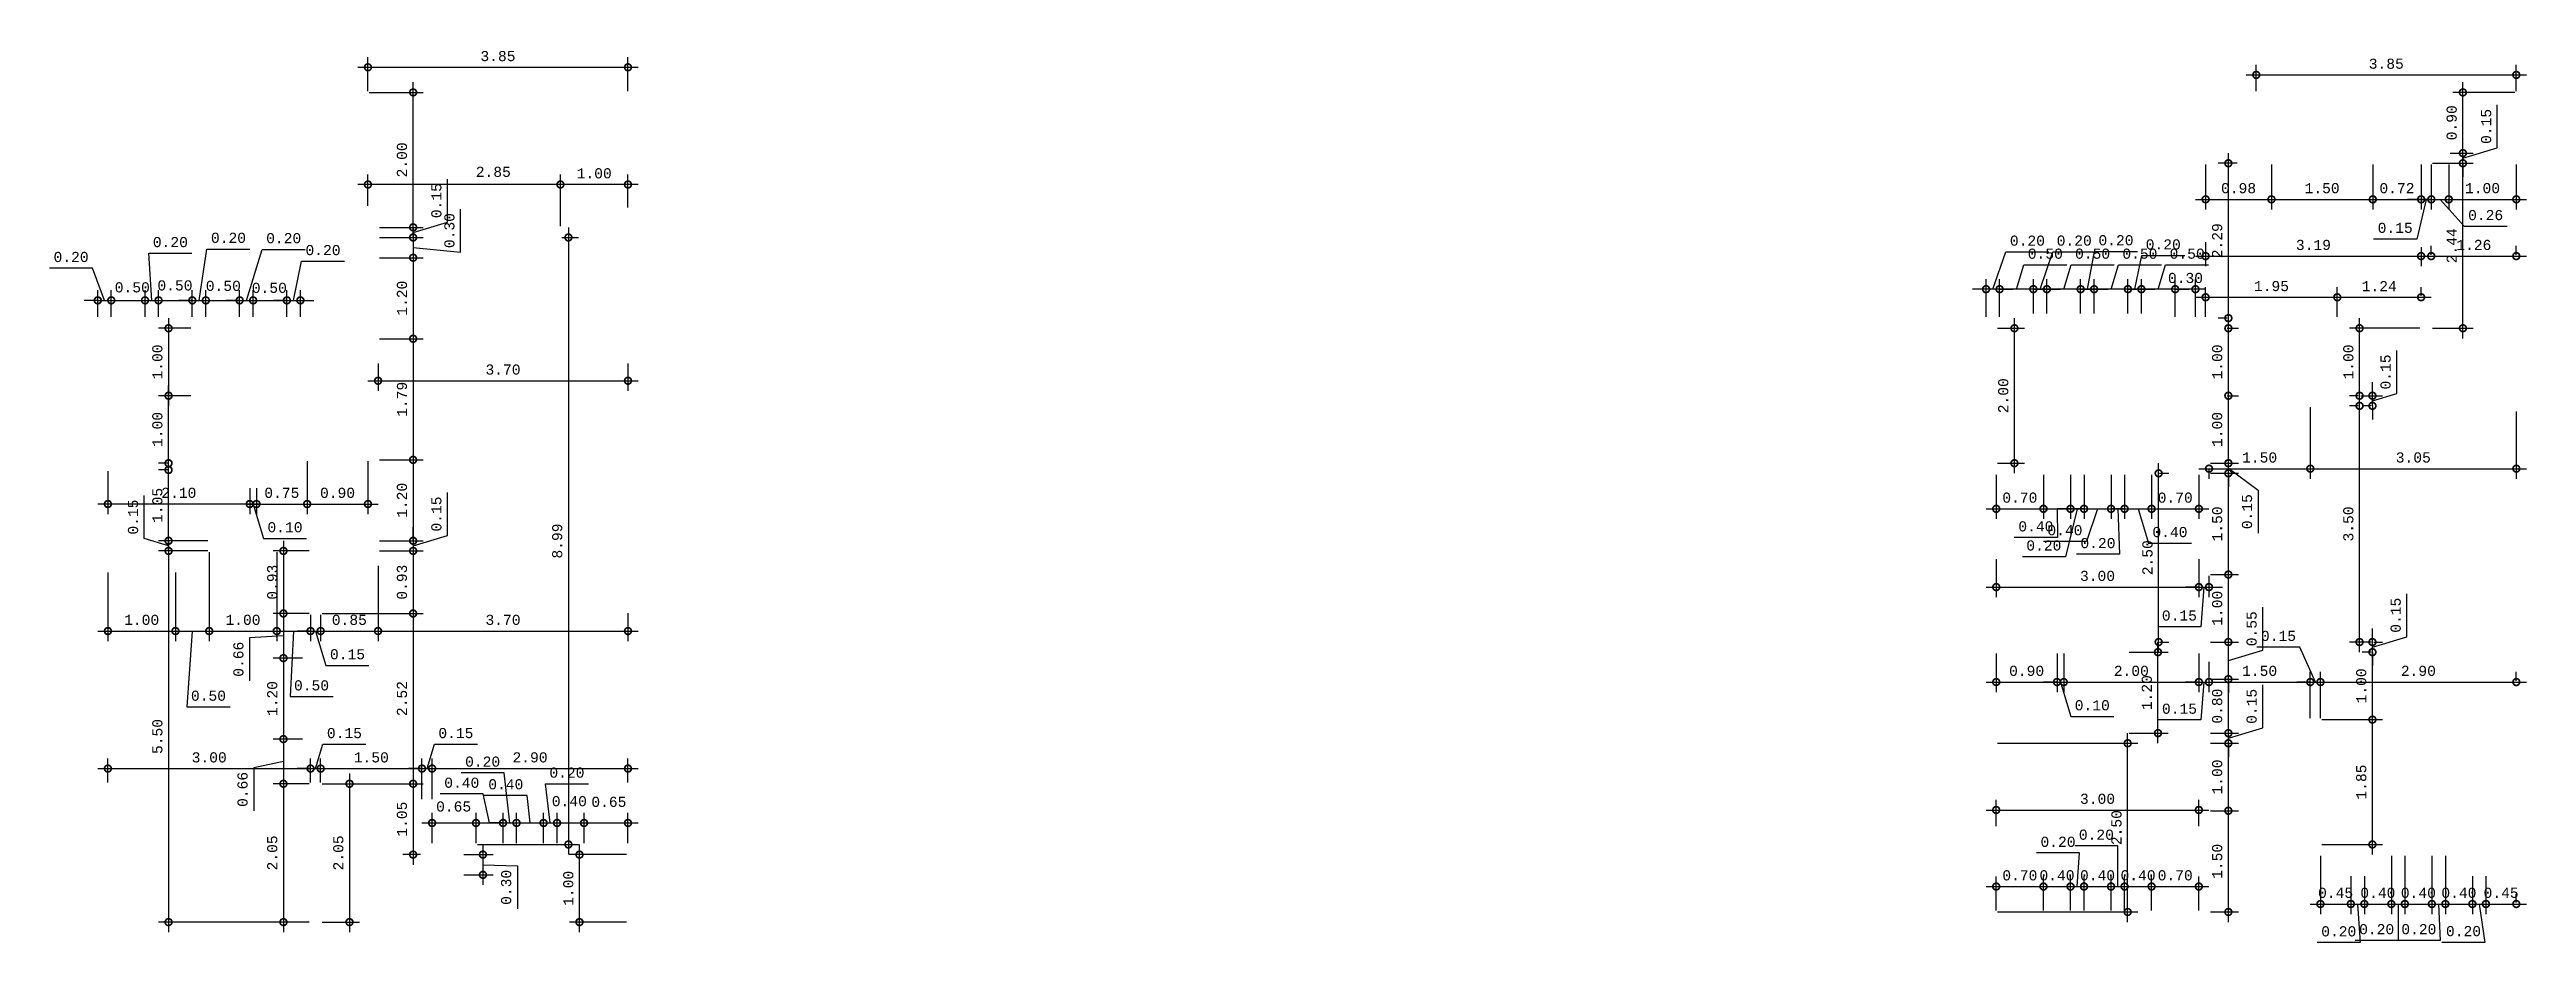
# Model space of a CAD drawing. Header units: inches. Extents: x -9 to 337, y -247 to 209.
# Drawn here: x 28.25 to 64.93, y 8.03 to 21.26 of the extents above; entities that cross this region are included whole.
import ezdxf

# ---------------------------------------------------------------- set-up
doc = ezdxf.new("R2010")
doc.units = ezdxf.units.IN
doc.header["$MEASUREMENT"] = 0
doc.header["$PDMODE"] = 34
doc.styles.add('MONOTXT4', font='monotxt4.shx')
doc.dimstyles.new('E100', dxfattribs={"dimtxt": 0.15, "dimasz": 0.2, "dimexe": 0.15, "dimexo": 0.02, "dimgap": 0.09, "dimtad": 1, "dimzin": 0, "dimdsep": 46, "dimtxsty": 'MONOTXT4', "dimblk": 'DOTSMALL', "dimcen": 0.01, "dimdle": 0.15, "dimclrd": 1, "dimclre": 1, "dimclrt": 2, "dimadec": 0, "dimazin": 0, "dimtfac": 1, "dimtofl": 0, "dimtmove": 1, "dimatfit": 1, "dimldrblk": 'OPEN90', "dimfxl": 1, "dimtolj": 1, "dimtzin": 0, "dimarcsym": 0})

msp = doc.modelspace()

# ---------------------------------------------------------------- blocks, each defined once
blk = doc.blocks.new('_DotSmall')
at = {"color": 0, "linetype": 'ByBlock', "const_width": 0.5}
blk.add_lwpolyline([(-0.0625, 0, 1), (0.0625, 0, 1)], format="xyb", close=True, dxfattribs=at)
blk = doc.blocks.new('*D90')
at = {"color": 1, "lineweight": -2, "transparency": 16777216}
for p, q in [((28.892, 18.02), (28.255, 18.02)), ((29.069, 17.543), (28.892, 18.02)), ((28.969, 17.3), (28.969, 17.693)), ((29.169, 17.3), (29.169, 17.693)), ((28.969, 17.543), (28.769, 17.543)), ((28.969, 17.543), (29.169, 17.543)), ((29.169, 17.543), (29.369, 17.543))]:
    blk.add_line(p, q, dxfattribs=at)
at = {"layer": 'DEFPOINTS', "color": 0, "transparency": 16777216}
for p in [(28.969, 17.28), (29.169, 17.543), (29.169, 17.28)]:
    blk.add_point(p, dxfattribs=at)
at = {"color": 1, "lineweight": -2, "transparency": 16777216, "xscale": 0.2, "yscale": 0.2, "zscale": 0.2}
blk.add_blockref('_DotSmall', (28.969, 17.543), dxfattribs=at)
at = {"color": 1, "lineweight": -2, "transparency": 16777216, "xscale": 0.2, "yscale": 0.2, "zscale": 0.2, "rotation": 180}
blk.add_blockref('_DotSmall', (29.169, 17.543), dxfattribs=at)
at = {"color": 2, "transparency": 16777216, "insert": (28.574, 18.185), "char_height": 0.15, "attachment_point": 5, "style": 'MONOTXT4'}
blk.add_mtext('\\A1;0.20', dxfattribs=at)
blk = doc.blocks.new('_Open90')
at = {"color": 0, "linetype": 'ByBlock', "lineweight": -2}
for p, q in [((0, 0), (-1, 0)), ((-0.5, 0.5), (0, 0)), ((0, 0), (-0.5, -0.5))]:
    blk.add_line(p, q, dxfattribs=at)
blk = doc.blocks.new('*D91')
at = {"color": 1, "lineweight": -2, "transparency": 16777216}
for p, q in [((29.169, 17.3), (29.169, 17.693)), ((29.669, 17.3), (29.669, 17.693)), ((29.019, 17.543), (29.819, 17.543))]:
    blk.add_line(p, q, dxfattribs=at)
at = {"layer": 'DEFPOINTS', "color": 0, "transparency": 16777216}
for p in [(29.169, 17.28), (29.669, 17.543), (29.669, 17.28)]:
    blk.add_point(p, dxfattribs=at)
at = {"color": 1, "lineweight": -2, "transparency": 16777216, "xscale": 0.2, "yscale": 0.2, "zscale": 0.2, "rotation": 180}
blk.add_blockref('_DotSmall', (29.169, 17.543), dxfattribs=at)
at = {"color": 1, "lineweight": -2, "transparency": 16777216, "xscale": 0.2, "yscale": 0.2, "zscale": 0.2}
blk.add_blockref('_DotSmall', (29.669, 17.543), dxfattribs=at)
at = {"color": 2, "transparency": 16777216, "insert": (29.48, 17.735), "char_height": 0.15, "attachment_point": 5, "style": 'MONOTXT4'}
blk.add_mtext('\\A1;0.50', dxfattribs=at)
blk = doc.blocks.new('*D92')
at = {"color": 1, "lineweight": -2, "transparency": 16777216}
for p, q in [((29.769, 17.543), (29.726, 18.241)), ((29.726, 18.241), (30.363, 18.241)), ((29.669, 17.3), (29.669, 17.693)), ((29.869, 17.3), (29.869, 17.693)), ((29.519, 17.543), (30.019, 17.543))]:
    blk.add_line(p, q, dxfattribs=at)
at = {"layer": 'DEFPOINTS', "color": 0, "transparency": 16777216}
for p in [(29.669, 17.28), (29.869, 17.543), (29.869, 17.28)]:
    blk.add_point(p, dxfattribs=at)
at = {"color": 1, "lineweight": -2, "transparency": 16777216, "xscale": 0.2, "yscale": 0.2, "zscale": 0.2, "rotation": 180}
blk.add_blockref('_DotSmall', (29.669, 17.543), dxfattribs=at)
at = {"color": 1, "lineweight": -2, "transparency": 16777216, "xscale": 0.2, "yscale": 0.2, "zscale": 0.2}
blk.add_blockref('_DotSmall', (29.869, 17.543), dxfattribs=at)
at = {"color": 2, "transparency": 16777216, "insert": (30.044, 18.406), "char_height": 0.15, "attachment_point": 5, "style": 'MONOTXT4'}
blk.add_mtext('\\A1;0.20', dxfattribs=at)
blk = doc.blocks.new('*D93')
at = {"color": 1, "lineweight": -2, "transparency": 16777216}
for p, q in [((29.869, 17.3), (29.869, 17.693)), ((30.369, 17.3), (30.369, 17.693)), ((29.719, 17.543), (30.519, 17.543))]:
    blk.add_line(p, q, dxfattribs=at)
at = {"layer": 'DEFPOINTS', "color": 0, "transparency": 16777216}
for p in [(29.869, 17.28), (30.369, 17.543), (30.369, 17.28)]:
    blk.add_point(p, dxfattribs=at)
at = {"color": 1, "lineweight": -2, "transparency": 16777216, "xscale": 0.2, "yscale": 0.2, "zscale": 0.2, "rotation": 180}
blk.add_blockref('_DotSmall', (29.869, 17.543), dxfattribs=at)
at = {"color": 1, "lineweight": -2, "transparency": 16777216, "xscale": 0.2, "yscale": 0.2, "zscale": 0.2}
blk.add_blockref('_DotSmall', (30.369, 17.543), dxfattribs=at)
at = {"color": 2, "transparency": 16777216, "insert": (30.112, 17.764), "char_height": 0.15, "attachment_point": 5, "style": 'MONOTXT4'}
blk.add_mtext('\\A1;0.50', dxfattribs=at)
blk = doc.blocks.new('*D94')
at = {"color": 1, "lineweight": -2, "transparency": 16777216}
for p, q in [((30.469, 17.543), (30.585, 18.304)), ((30.585, 18.304), (31.222, 18.304)), ((30.369, 17.3), (30.369, 17.693)), ((30.569, 17.3), (30.569, 17.693)), ((30.369, 17.543), (30.169, 17.543)), ((30.369, 17.543), (30.569, 17.543)), ((30.569, 17.543), (30.769, 17.543))]:
    blk.add_line(p, q, dxfattribs=at)
at = {"layer": 'DEFPOINTS', "color": 0, "transparency": 16777216}
for p in [(30.369, 17.28), (30.569, 17.543), (30.569, 17.28)]:
    blk.add_point(p, dxfattribs=at)
at = {"color": 1, "lineweight": -2, "transparency": 16777216, "xscale": 0.2, "yscale": 0.2, "zscale": 0.2}
blk.add_blockref('_DotSmall', (30.369, 17.543), dxfattribs=at)
at = {"color": 1, "lineweight": -2, "transparency": 16777216, "xscale": 0.2, "yscale": 0.2, "zscale": 0.2, "rotation": 180}
blk.add_blockref('_DotSmall', (30.569, 17.543), dxfattribs=at)
at = {"color": 2, "transparency": 16777216, "insert": (30.904, 18.469), "char_height": 0.15, "attachment_point": 5, "style": 'MONOTXT4'}
blk.add_mtext('\\A1;0.20', dxfattribs=at)
blk = doc.blocks.new('*D95')
at = {"color": 1, "lineweight": -2, "transparency": 16777216}
for p, q in [((30.569, 17.3), (30.569, 17.693)), ((31.069, 17.3), (31.069, 17.693)), ((30.419, 17.543), (31.219, 17.543))]:
    blk.add_line(p, q, dxfattribs=at)
at = {"layer": 'DEFPOINTS', "color": 0, "transparency": 16777216}
for p in [(30.569, 17.28), (31.069, 17.543), (31.069, 17.28)]:
    blk.add_point(p, dxfattribs=at)
at = {"color": 1, "lineweight": -2, "transparency": 16777216, "xscale": 0.2, "yscale": 0.2, "zscale": 0.2, "rotation": 180}
blk.add_blockref('_DotSmall', (30.569, 17.543), dxfattribs=at)
at = {"color": 1, "lineweight": -2, "transparency": 16777216, "xscale": 0.2, "yscale": 0.2, "zscale": 0.2}
blk.add_blockref('_DotSmall', (31.069, 17.543), dxfattribs=at)
at = {"color": 2, "transparency": 16777216, "insert": (30.828, 17.757), "char_height": 0.15, "attachment_point": 5, "style": 'MONOTXT4'}
blk.add_mtext('\\A1;0.50', dxfattribs=at)
blk = doc.blocks.new('*D96')
at = {"color": 1, "lineweight": -2, "transparency": 16777216}
for p, q in [((31.169, 17.543), (31.403, 18.299)), ((31.403, 18.299), (32.04, 18.299)), ((31.069, 17.3), (31.069, 17.693)), ((31.269, 17.3), (31.269, 17.693)), ((31.069, 17.543), (30.869, 17.543)), ((31.069, 17.543), (31.269, 17.543)), ((31.269, 17.543), (31.469, 17.543))]:
    blk.add_line(p, q, dxfattribs=at)
at = {"layer": 'DEFPOINTS', "color": 0, "transparency": 16777216}
for p in [(31.069, 17.28), (31.269, 17.543), (31.269, 17.28)]:
    blk.add_point(p, dxfattribs=at)
at = {"color": 1, "lineweight": -2, "transparency": 16777216, "xscale": 0.2, "yscale": 0.2, "zscale": 0.2}
blk.add_blockref('_DotSmall', (31.069, 17.543), dxfattribs=at)
at = {"color": 1, "lineweight": -2, "transparency": 16777216, "xscale": 0.2, "yscale": 0.2, "zscale": 0.2, "rotation": 180}
blk.add_blockref('_DotSmall', (31.269, 17.543), dxfattribs=at)
at = {"color": 2, "transparency": 16777216, "insert": (31.722, 18.464), "char_height": 0.15, "attachment_point": 5, "style": 'MONOTXT4'}
blk.add_mtext('\\A1;0.20', dxfattribs=at)
blk = doc.blocks.new('*D97')
at = {"color": 1, "lineweight": -2, "transparency": 16777216}
for p, q in [((31.269, 17.3), (31.269, 17.693)), ((31.769, 17.3), (31.769, 17.693)), ((31.119, 17.543), (31.919, 17.543))]:
    blk.add_line(p, q, dxfattribs=at)
at = {"layer": 'DEFPOINTS', "color": 0, "transparency": 16777216}
for p in [(31.269, 17.28), (31.769, 17.543), (31.769, 17.28)]:
    blk.add_point(p, dxfattribs=at)
at = {"color": 1, "lineweight": -2, "transparency": 16777216, "xscale": 0.2, "yscale": 0.2, "zscale": 0.2, "rotation": 180}
blk.add_blockref('_DotSmall', (31.269, 17.543), dxfattribs=at)
at = {"color": 1, "lineweight": -2, "transparency": 16777216, "xscale": 0.2, "yscale": 0.2, "zscale": 0.2}
blk.add_blockref('_DotSmall', (31.769, 17.543), dxfattribs=at)
at = {"color": 2, "transparency": 16777216, "insert": (31.509, 17.728), "char_height": 0.15, "attachment_point": 5, "style": 'MONOTXT4'}
blk.add_mtext('\\A1;0.50', dxfattribs=at)
blk = doc.blocks.new('*D98')
at = {"color": 1, "lineweight": -2, "transparency": 16777216}
for p, q in [((31.869, 17.543), (31.985, 18.122)), ((31.985, 18.122), (32.622, 18.122)), ((31.769, 17.3), (31.769, 17.693)), ((31.969, 17.3), (31.969, 17.693)), ((31.769, 17.543), (31.569, 17.543)), ((31.769, 17.543), (31.969, 17.543)), ((31.969, 17.543), (32.169, 17.543))]:
    blk.add_line(p, q, dxfattribs=at)
at = {"layer": 'DEFPOINTS', "color": 0, "transparency": 16777216}
for p in [(31.769, 17.28), (31.969, 17.543), (31.969, 17.28)]:
    blk.add_point(p, dxfattribs=at)
at = {"color": 1, "lineweight": -2, "transparency": 16777216, "xscale": 0.2, "yscale": 0.2, "zscale": 0.2}
blk.add_blockref('_DotSmall', (31.769, 17.543), dxfattribs=at)
at = {"color": 1, "lineweight": -2, "transparency": 16777216, "xscale": 0.2, "yscale": 0.2, "zscale": 0.2, "rotation": 180}
blk.add_blockref('_DotSmall', (31.969, 17.543), dxfattribs=at)
at = {"color": 2, "transparency": 16777216, "insert": (32.304, 18.287), "char_height": 0.15, "attachment_point": 5, "style": 'MONOTXT4'}
blk.add_mtext('\\A1;0.20', dxfattribs=at)
blk = doc.blocks.new('*D99')
at = {"color": 1, "lineweight": -2, "transparency": 16777216}
for p, q in [((34.341, 18.258), (34.341, 18.895)), ((33.139, 18.475), (33.788, 18.475)), ((33.638, 18.625), (33.638, 18.025)), ((33.139, 18.175), (33.788, 18.175)), ((33.638, 18.325), (34.341, 18.258))]:
    blk.add_line(p, q, dxfattribs=at)
at = {"layer": 'DEFPOINTS', "color": 0, "transparency": 16777216}
for p in [(33.119, 18.475), (33.119, 18.175), (33.638, 18.175)]:
    blk.add_point(p, dxfattribs=at)
at = {"color": 1, "lineweight": -2, "transparency": 16777216, "xscale": 0.2, "yscale": 0.2, "zscale": 0.2}
for p, rotation in [((33.638, 18.475), 90), ((33.638, 18.175), 270)]:
    blk.add_blockref('_DotSmall', p, dxfattribs=dict(at, rotation=rotation))
at = {"color": 2, "transparency": 16777216, "insert": (34.176, 18.577), "char_height": 0.15, "attachment_point": 5, "rotation": 90, "style": 'MONOTXT4'}
blk.add_mtext('\\A1;0.30', dxfattribs=at)
blk = doc.blocks.new('*D100')
at = {"color": 1, "lineweight": -2, "transparency": 16777216}
for p, q in [((33.139, 18.175), (33.788, 18.175)), ((33.638, 18.325), (33.638, 16.825)), ((33.139, 16.975), (33.788, 16.975))]:
    blk.add_line(p, q, dxfattribs=at)
at = {"layer": 'DEFPOINTS', "color": 0, "transparency": 16777216}
for p in [(33.119, 18.175), (33.119, 16.975), (33.638, 16.975)]:
    blk.add_point(p, dxfattribs=at)
at = {"color": 1, "lineweight": -2, "transparency": 16777216, "xscale": 0.2, "yscale": 0.2, "zscale": 0.2}
for p, rotation in [((33.638, 18.175), 90), ((33.638, 16.975), 270)]:
    blk.add_blockref('_DotSmall', p, dxfattribs=dict(at, rotation=rotation))
at = {"color": 2, "transparency": 16777216, "insert": (33.473, 17.575), "char_height": 0.15, "attachment_point": 5, "rotation": 90, "style": 'MONOTXT4'}
blk.add_mtext('\\A1;1.20', dxfattribs=at)
blk = doc.blocks.new('*D101')
at = {"color": 1, "lineweight": -2, "transparency": 16777216}
for p, q in [((33.139, 16.975), (33.788, 16.975)), ((33.638, 17.125), (33.638, 15.03)), ((33.139, 15.18), (33.788, 15.18))]:
    blk.add_line(p, q, dxfattribs=at)
at = {"layer": 'DEFPOINTS', "color": 0, "transparency": 16777216}
for p in [(33.119, 16.975), (33.119, 15.18), (33.638, 15.18)]:
    blk.add_point(p, dxfattribs=at)
at = {"color": 1, "lineweight": -2, "transparency": 16777216, "xscale": 0.2, "yscale": 0.2, "zscale": 0.2}
for p, rotation in [((33.638, 16.975), 90), ((33.638, 15.18), 270)]:
    blk.add_blockref('_DotSmall', p, dxfattribs=dict(at, rotation=rotation))
at = {"color": 2, "transparency": 16777216, "insert": (33.473, 16.077), "char_height": 0.15, "attachment_point": 5, "rotation": 90, "style": 'MONOTXT4'}
blk.add_mtext('\\A1;1.79', dxfattribs=at)
blk = doc.blocks.new('*D102')
at = {"color": 1, "lineweight": -2, "transparency": 16777216}
for p, q in [((33.139, 15.18), (33.788, 15.18)), ((33.638, 15.33), (33.638, 13.83)), ((33.139, 13.98), (33.788, 13.98))]:
    blk.add_line(p, q, dxfattribs=at)
at = {"layer": 'DEFPOINTS', "color": 0, "transparency": 16777216}
for p in [(33.119, 15.18), (33.119, 13.98), (33.638, 13.98)]:
    blk.add_point(p, dxfattribs=at)
at = {"color": 1, "lineweight": -2, "transparency": 16777216, "xscale": 0.2, "yscale": 0.2, "zscale": 0.2}
for p, rotation in [((33.638, 15.18), 90), ((33.638, 13.98), 270)]:
    blk.add_blockref('_DotSmall', p, dxfattribs=dict(at, rotation=rotation))
at = {"color": 2, "transparency": 16777216, "insert": (33.473, 14.58), "char_height": 0.15, "attachment_point": 5, "rotation": 90, "style": 'MONOTXT4'}
blk.add_mtext('\\A1;1.20', dxfattribs=at)
blk = doc.blocks.new('*D103')
at = {"color": 1, "lineweight": -2, "transparency": 16777216}
for p, q in [((34.148, 14.058), (34.148, 14.695)), ((33.139, 13.98), (33.788, 13.98)), ((33.638, 13.98), (33.638, 14.18)), ((33.638, 13.905), (34.148, 14.058)), ((33.638, 13.98), (33.638, 13.83)), ((33.139, 13.83), (33.788, 13.83)), ((33.638, 13.83), (33.638, 13.63))]:
    blk.add_line(p, q, dxfattribs=at)
at = {"layer": 'DEFPOINTS', "color": 0, "transparency": 16777216}
for p in [(33.119, 13.98), (33.119, 13.83), (33.638, 13.83)]:
    blk.add_point(p, dxfattribs=at)
at = {"color": 1, "lineweight": -2, "transparency": 16777216, "xscale": 0.2, "yscale": 0.2, "zscale": 0.2}
for p, rotation in [((33.638, 13.98), 270), ((33.638, 13.83), 90)]:
    blk.add_blockref('_DotSmall', p, dxfattribs=dict(at, rotation=rotation))
at = {"color": 2, "transparency": 16777216, "insert": (33.983, 14.377), "char_height": 0.15, "attachment_point": 5, "rotation": 90, "style": 'MONOTXT4'}
blk.add_mtext('\\A1;0.15', dxfattribs=at)
blk = doc.blocks.new('*D104')
at = {"color": 1, "lineweight": -2, "transparency": 16777216}
for p, q in [((33.638, 13.98), (33.638, 12.753)), ((33.139, 13.83), (33.788, 13.83)), ((32.289, 12.903), (33.788, 12.903))]:
    blk.add_line(p, q, dxfattribs=at)
at = {"layer": 'DEFPOINTS', "color": 0, "transparency": 16777216}
for p in [(33.119, 13.83), (32.269, 12.903), (33.638, 12.903)]:
    blk.add_point(p, dxfattribs=at)
at = {"color": 1, "lineweight": -2, "transparency": 16777216, "xscale": 0.2, "yscale": 0.2, "zscale": 0.2}
for p, rotation in [((33.638, 13.83), 90), ((33.638, 12.903), 270)]:
    blk.add_blockref('_DotSmall', p, dxfattribs=dict(at, rotation=rotation))
at = {"color": 2, "transparency": 16777216, "insert": (33.473, 13.367), "char_height": 0.15, "attachment_point": 5, "rotation": 90, "style": 'MONOTXT4'}
blk.add_mtext('\\A1;0.93', dxfattribs=at)
blk = doc.blocks.new('*D105')
at = {"color": 1, "lineweight": -2, "transparency": 16777216}
for p, q in [((32.289, 12.903), (33.788, 12.903)), ((33.638, 13.053), (33.638, 10.23)), ((32.289, 10.38), (33.788, 10.38))]:
    blk.add_line(p, q, dxfattribs=at)
at = {"layer": 'DEFPOINTS', "color": 0, "transparency": 16777216}
for p in [(32.269, 12.903), (32.269, 10.38), (33.638, 10.38)]:
    blk.add_point(p, dxfattribs=at)
at = {"color": 1, "lineweight": -2, "transparency": 16777216, "xscale": 0.2, "yscale": 0.2, "zscale": 0.2}
for p, rotation in [((33.638, 12.903), 90), ((33.638, 10.38), 270)]:
    blk.add_blockref('_DotSmall', p, dxfattribs=dict(at, rotation=rotation))
at = {"color": 2, "transparency": 16777216, "insert": (33.473, 11.642), "char_height": 0.15, "attachment_point": 5, "rotation": 90, "style": 'MONOTXT4'}
blk.add_mtext('\\A1;2.52', dxfattribs=at)
blk = doc.blocks.new('*D106')
at = {"color": 1, "lineweight": -2, "transparency": 16777216}
for p, q in [((32.289, 10.38), (33.788, 10.38)), ((33.638, 10.53), (33.638, 9.18)), ((33.749, 9.33), (33.488, 9.33))]:
    blk.add_line(p, q, dxfattribs=at)
at = {"layer": 'DEFPOINTS', "color": 0, "transparency": 16777216}
for p in [(32.269, 10.38), (33.638, 9.33), (33.769, 9.33)]:
    blk.add_point(p, dxfattribs=at)
at = {"color": 1, "lineweight": -2, "transparency": 16777216, "xscale": 0.2, "yscale": 0.2, "zscale": 0.2}
for p, rotation in [((33.638, 10.38), 90), ((33.638, 9.33), 270)]:
    blk.add_blockref('_DotSmall', p, dxfattribs=dict(at, rotation=rotation))
at = {"color": 2, "transparency": 16777216, "insert": (33.473, 9.855), "char_height": 0.15, "attachment_point": 5, "rotation": 90, "style": 'MONOTXT4'}
blk.add_mtext('\\A1;1.05', dxfattribs=at)
blk = doc.blocks.new('*D107')
at = {"color": 1, "lineweight": -2, "transparency": 16777216}
for p, q in [((30.017, 17.28), (30.017, 15.98)), ((30.349, 17.13), (29.867, 17.13)), ((30.349, 16.13), (29.867, 16.13))]:
    blk.add_line(p, q, dxfattribs=at)
at = {"layer": 'DEFPOINTS', "color": 0, "transparency": 16777216}
for p in [(30.369, 17.13), (30.017, 16.13), (30.369, 16.13)]:
    blk.add_point(p, dxfattribs=at)
at = {"color": 1, "lineweight": -2, "transparency": 16777216, "xscale": 0.2, "yscale": 0.2, "zscale": 0.2}
for p, rotation in [((30.017, 17.13), 90), ((30.017, 16.13), 270)]:
    blk.add_blockref('_DotSmall', p, dxfattribs=dict(at, rotation=rotation))
at = {"color": 2, "transparency": 16777216, "insert": (29.852, 16.63), "char_height": 0.15, "attachment_point": 5, "rotation": 90, "style": 'MONOTXT4'}
blk.add_mtext('\\A1;1.00', dxfattribs=at)
blk = doc.blocks.new('*D108')
at = {"color": 1, "lineweight": -2, "transparency": 16777216}
for p, q in [((29.657, 14.013), (29.657, 14.65)), ((30.017, 13.905), (29.657, 14.013)), ((30.599, 13.98), (29.867, 13.98)), ((30.017, 13.98), (30.017, 14.18)), ((30.017, 13.98), (30.017, 13.83)), ((30.599, 13.83), (29.867, 13.83)), ((30.017, 13.83), (30.017, 13.63))]:
    blk.add_line(p, q, dxfattribs=at)
at = {"layer": 'DEFPOINTS', "color": 0, "transparency": 16777216}
for p in [(30.619, 13.98), (30.017, 13.83), (30.619, 13.83)]:
    blk.add_point(p, dxfattribs=at)
at = {"color": 1, "lineweight": -2, "transparency": 16777216, "xscale": 0.2, "yscale": 0.2, "zscale": 0.2}
for p, rotation in [((30.017, 13.98), 270), ((30.017, 13.83), 90)]:
    blk.add_blockref('_DotSmall', p, dxfattribs=dict(at, rotation=rotation))
at = {"color": 2, "transparency": 16777216, "insert": (29.492, 14.332), "char_height": 0.15, "attachment_point": 5, "rotation": 90, "style": 'MONOTXT4'}
blk.add_mtext('\\A1;0.15', dxfattribs=at)
blk = doc.blocks.new('*D109')
at = {"color": 1, "lineweight": -2, "transparency": 16777216}
for p, q in [((30.017, 13.98), (30.017, 8.18)), ((30.599, 13.83), (29.867, 13.83)), ((32.099, 8.33), (29.867, 8.33))]:
    blk.add_line(p, q, dxfattribs=at)
at = {"layer": 'DEFPOINTS', "color": 0, "transparency": 16777216}
for p in [(30.619, 13.83), (30.017, 8.33), (32.119, 8.33)]:
    blk.add_point(p, dxfattribs=at)
at = {"color": 1, "lineweight": -2, "transparency": 16777216, "xscale": 0.2, "yscale": 0.2, "zscale": 0.2}
for p, rotation in [((30.017, 13.83), 90), ((30.017, 8.33), 270)]:
    blk.add_blockref('_DotSmall', p, dxfattribs=dict(at, rotation=rotation))
at = {"color": 2, "transparency": 16777216, "insert": (29.852, 11.08), "char_height": 0.15, "attachment_point": 5, "rotation": 90, "style": 'MONOTXT4'}
blk.add_mtext('\\A1;5.50', dxfattribs=at)
blk = doc.blocks.new('*D110')
at = {"color": 1, "lineweight": -2, "transparency": 16777216}
for p, q in [((31.718, 13.98), (31.718, 12.753)), ((32.099, 13.83), (31.568, 13.83)), ((32.099, 12.903), (31.568, 12.903))]:
    blk.add_line(p, q, dxfattribs=at)
at = {"layer": 'DEFPOINTS', "color": 0, "transparency": 16777216}
for p in [(32.119, 13.83), (31.718, 12.903), (32.119, 12.903)]:
    blk.add_point(p, dxfattribs=at)
at = {"color": 1, "lineweight": -2, "transparency": 16777216, "xscale": 0.2, "yscale": 0.2, "zscale": 0.2}
for p, rotation in [((31.718, 13.83), 90), ((31.718, 12.903), 270)]:
    blk.add_blockref('_DotSmall', p, dxfattribs=dict(at, rotation=rotation))
at = {"color": 2, "transparency": 16777216, "insert": (31.553, 13.367), "char_height": 0.15, "attachment_point": 5, "rotation": 90, "style": 'MONOTXT4'}
blk.add_mtext('\\A1;0.93', dxfattribs=at)
blk = doc.blocks.new('*D111')
at = {"color": 1, "lineweight": -2, "transparency": 16777216}
for p, q in [((32.099, 12.903), (31.568, 12.903)), ((31.718, 13.053), (31.718, 12.092)), ((31.718, 12.572), (31.217, 12.544)), ((31.217, 12.544), (31.217, 11.907)), ((31.999, 12.242), (31.568, 12.242))]:
    blk.add_line(p, q, dxfattribs=at)
at = {"layer": 'DEFPOINTS', "color": 0, "transparency": 16777216}
for p in [(32.119, 12.903), (31.718, 12.242), (32.019, 12.242)]:
    blk.add_point(p, dxfattribs=at)
at = {"color": 1, "lineweight": -2, "transparency": 16777216, "xscale": 0.2, "yscale": 0.2, "zscale": 0.2}
for p, rotation in [((31.718, 12.903), 90), ((31.718, 12.242), 270)]:
    blk.add_blockref('_DotSmall', p, dxfattribs=dict(at, rotation=rotation))
at = {"color": 2, "transparency": 16777216, "insert": (31.052, 12.225), "char_height": 0.15, "attachment_point": 5, "rotation": 90, "style": 'MONOTXT4'}
blk.add_mtext('\\A1;0.66', dxfattribs=at)
blk = doc.blocks.new('*D112')
at = {"color": 1, "lineweight": -2, "transparency": 16777216}
for p, q in [((31.999, 12.242), (31.568, 12.242)), ((31.718, 12.392), (31.718, 10.892)), ((31.999, 11.042), (31.568, 11.042))]:
    blk.add_line(p, q, dxfattribs=at)
at = {"layer": 'DEFPOINTS', "color": 0, "transparency": 16777216}
for p in [(32.019, 12.242), (31.718, 11.042), (32.019, 11.042)]:
    blk.add_point(p, dxfattribs=at)
at = {"color": 1, "lineweight": -2, "transparency": 16777216, "xscale": 0.2, "yscale": 0.2, "zscale": 0.2}
for p, rotation in [((31.718, 12.242), 90), ((31.718, 11.042), 270)]:
    blk.add_blockref('_DotSmall', p, dxfattribs=dict(at, rotation=rotation))
at = {"color": 2, "transparency": 16777216, "insert": (31.553, 11.642), "char_height": 0.15, "attachment_point": 5, "rotation": 90, "style": 'MONOTXT4'}
blk.add_mtext('\\A1;1.20', dxfattribs=at)
blk = doc.blocks.new('*D113')
at = {"color": 1, "lineweight": -2, "transparency": 16777216}
for p, q in [((31.999, 11.042), (31.568, 11.042)), ((31.718, 11.192), (31.718, 10.23)), ((31.718, 10.711), (31.278, 10.614)), ((31.278, 10.614), (31.278, 9.977)), ((32.099, 10.38), (31.568, 10.38))]:
    blk.add_line(p, q, dxfattribs=at)
at = {"layer": 'DEFPOINTS', "color": 0, "transparency": 16777216}
for p in [(32.019, 11.042), (31.718, 10.38), (32.119, 10.38)]:
    blk.add_point(p, dxfattribs=at)
at = {"color": 1, "lineweight": -2, "transparency": 16777216, "xscale": 0.2, "yscale": 0.2, "zscale": 0.2}
for p, rotation in [((31.718, 11.042), 90), ((31.718, 10.38), 270)]:
    blk.add_blockref('_DotSmall', p, dxfattribs=dict(at, rotation=rotation))
at = {"color": 2, "transparency": 16777216, "insert": (31.113, 10.296), "char_height": 0.15, "attachment_point": 5, "rotation": 90, "style": 'MONOTXT4'}
blk.add_mtext('\\A1;0.66', dxfattribs=at)
blk = doc.blocks.new('*D114')
at = {"color": 1, "lineweight": -2, "transparency": 16777216}
for p, q in [((32.099, 10.38), (31.568, 10.38)), ((31.718, 10.53), (31.718, 8.18)), ((32.099, 8.33), (31.568, 8.33))]:
    blk.add_line(p, q, dxfattribs=at)
at = {"layer": 'DEFPOINTS', "color": 0, "transparency": 16777216}
for p in [(32.119, 10.38), (31.718, 8.33), (32.119, 8.33)]:
    blk.add_point(p, dxfattribs=at)
at = {"color": 1, "lineweight": -2, "transparency": 16777216, "xscale": 0.2, "yscale": 0.2, "zscale": 0.2}
for p, rotation in [((31.718, 10.38), 90), ((31.718, 8.33), 270)]:
    blk.add_blockref('_DotSmall', p, dxfattribs=dict(at, rotation=rotation))
at = {"color": 2, "transparency": 16777216, "insert": (31.553, 9.355), "char_height": 0.15, "attachment_point": 5, "rotation": 90, "style": 'MONOTXT4'}
blk.add_mtext('\\A1;2.05', dxfattribs=at)
blk = doc.blocks.new('*D115')
at = {"color": 1, "lineweight": -2, "transparency": 16777216}
for p, q in [((36.799, 9.33), (35.951, 9.33)), ((36.101, 8.18), (36.101, 9.48)), ((36.799, 8.33), (35.951, 8.33))]:
    blk.add_line(p, q, dxfattribs=at)
at = {"layer": 'DEFPOINTS', "color": 0, "transparency": 16777216}
for p in [(36.101, 9.33), (36.819, 9.33), (36.819, 8.33)]:
    blk.add_point(p, dxfattribs=at)
at = {"color": 1, "lineweight": -2, "transparency": 16777216, "xscale": 0.2, "yscale": 0.2, "zscale": 0.2}
for p, rotation in [((36.101, 9.33), 90), ((36.101, 8.33), 270)]:
    blk.add_blockref('_DotSmall', p, dxfattribs=dict(at, rotation=rotation))
at = {"color": 2, "transparency": 16777216, "insert": (35.936, 8.83), "char_height": 0.15, "attachment_point": 5, "rotation": 90, "style": 'MONOTXT4'}
blk.add_mtext('\\A1;1.00', dxfattribs=at)
blk = doc.blocks.new('*D116')
at = {"color": 1, "lineweight": -2, "transparency": 16777216}
for p, q in [((34.389, 9.33), (34.821, 9.33)), ((34.671, 9.48), (34.671, 8.88)), ((34.671, 9.18), (35.181, 9.163)), ((34.389, 9.03), (34.821, 9.03)), ((35.181, 9.163), (35.181, 8.526))]:
    blk.add_line(p, q, dxfattribs=at)
at = {"layer": 'DEFPOINTS', "color": 0, "transparency": 16777216}
for p in [(34.369, 9.33), (34.369, 9.03), (34.671, 9.03)]:
    blk.add_point(p, dxfattribs=at)
at = {"color": 1, "lineweight": -2, "transparency": 16777216, "xscale": 0.2, "yscale": 0.2, "zscale": 0.2}
for p, rotation in [((34.671, 9.33), 90), ((34.671, 9.03), 270)]:
    blk.add_blockref('_DotSmall', p, dxfattribs=dict(at, rotation=rotation))
at = {"color": 2, "transparency": 16777216, "insert": (35.016, 8.845), "char_height": 0.15, "attachment_point": 5, "rotation": 90, "style": 'MONOTXT4'}
blk.add_mtext('\\A1;0.30', dxfattribs=at)
blk = doc.blocks.new('*D117')
at = {"color": 1, "lineweight": -2, "transparency": 16777216}
for p, q in [((36.969, 19.26), (35.669, 19.26)), ((35.819, 18.945), (35.819, 19.41)), ((36.819, 18.92), (36.819, 19.41))]:
    blk.add_line(p, q, dxfattribs=at)
at = {"layer": 'DEFPOINTS', "color": 0, "transparency": 16777216}
for p in [(35.819, 19.26), (35.819, 18.925), (36.819, 18.9)]:
    blk.add_point(p, dxfattribs=at)
at = {"color": 1, "lineweight": -2, "transparency": 16777216, "xscale": 0.2, "yscale": 0.2, "zscale": 0.2, "rotation": 180}
blk.add_blockref('_DotSmall', (35.819, 19.26), dxfattribs=at)
at = {"color": 1, "lineweight": -2, "transparency": 16777216, "xscale": 0.2, "yscale": 0.2, "zscale": 0.2}
blk.add_blockref('_DotSmall', (36.819, 19.26), dxfattribs=at)
at = {"color": 2, "transparency": 16777216, "insert": (36.319, 19.425), "char_height": 0.15, "attachment_point": 5, "style": 'MONOTXT4'}
blk.add_mtext('\\A1;1.00', dxfattribs=at)
blk = doc.blocks.new('*D118')
at = {"color": 1, "lineweight": -2, "transparency": 16777216}
for p, q in [((34.148, 18.703), (34.148, 19.34)), ((33.638, 18.625), (33.638, 18.825)), ((33.638, 18.55), (34.148, 18.703)), ((33.139, 18.625), (33.788, 18.625)), ((33.139, 18.475), (33.788, 18.475)), ((33.638, 18.475), (33.638, 18.625)), ((33.638, 18.475), (33.638, 18.275))]:
    blk.add_line(p, q, dxfattribs=at)
at = {"layer": 'DEFPOINTS', "color": 0, "transparency": 16777216}
for p in [(33.119, 18.625), (33.119, 18.475), (33.638, 18.625)]:
    blk.add_point(p, dxfattribs=at)
at = {"color": 1, "lineweight": -2, "transparency": 16777216, "xscale": 0.2, "yscale": 0.2, "zscale": 0.2}
for p, rotation in [((33.638, 18.625), 270), ((33.638, 18.475), 90)]:
    blk.add_blockref('_DotSmall', p, dxfattribs=dict(at, rotation=rotation))
at = {"color": 2, "transparency": 16777216, "insert": (33.983, 19.021), "char_height": 0.15, "attachment_point": 5, "rotation": 90, "style": 'MONOTXT4'}
blk.add_mtext('\\A1;0.15', dxfattribs=at)
blk = doc.blocks.new('*D119')
at = {"color": 1, "lineweight": -2, "transparency": 16777216}
for p, q in [((32.989, 20.625), (33.788, 20.625)), ((33.638, 18.475), (33.638, 20.775)), ((33.139, 18.625), (33.788, 18.625))]:
    blk.add_line(p, q, dxfattribs=at)
at = {"layer": 'DEFPOINTS', "color": 0, "transparency": 16777216}
for p in [(32.969, 20.625), (33.638, 20.625), (33.119, 18.625)]:
    blk.add_point(p, dxfattribs=at)
at = {"color": 1, "lineweight": -2, "transparency": 16777216, "xscale": 0.2, "yscale": 0.2, "zscale": 0.2}
for p, rotation in [((33.638, 20.625), 90), ((33.638, 18.625), 270)]:
    blk.add_blockref('_DotSmall', p, dxfattribs=dict(at, rotation=rotation))
at = {"color": 2, "transparency": 16777216, "insert": (33.473, 19.625), "char_height": 0.15, "attachment_point": 5, "rotation": 90, "style": 'MONOTXT4'}
blk.add_mtext('\\A1;2.00', dxfattribs=at)
blk = doc.blocks.new('*D120')
at = {"color": 1, "lineweight": -2, "transparency": 16777216}
for p, q in [((35.969, 19.26), (32.819, 19.26)), ((32.969, 18.945), (32.969, 19.41)), ((35.819, 18.645), (35.819, 19.41))]:
    blk.add_line(p, q, dxfattribs=at)
at = {"layer": 'DEFPOINTS', "color": 0, "transparency": 16777216}
for p in [(32.969, 19.26), (32.969, 18.925), (35.819, 18.625)]:
    blk.add_point(p, dxfattribs=at)
at = {"color": 1, "lineweight": -2, "transparency": 16777216, "xscale": 0.2, "yscale": 0.2, "zscale": 0.2, "rotation": 180}
blk.add_blockref('_DotSmall', (32.969, 19.26), dxfattribs=at)
at = {"color": 1, "lineweight": -2, "transparency": 16777216, "xscale": 0.2, "yscale": 0.2, "zscale": 0.2}
blk.add_blockref('_DotSmall', (35.819, 19.26), dxfattribs=at)
at = {"color": 2, "transparency": 16777216, "insert": (34.825, 19.447), "char_height": 0.15, "attachment_point": 5, "style": 'MONOTXT4'}
blk.add_mtext('\\A1;2.85', dxfattribs=at)
blk = doc.blocks.new('*D121')
at = {"color": 1, "lineweight": -2, "transparency": 16777216}
for p, q in [((32.069, 15.16), (32.069, 14.375)), ((31.319, 14.76), (31.319, 14.375)), ((31.169, 14.525), (32.219, 14.525))]:
    blk.add_line(p, q, dxfattribs=at)
at = {"layer": 'DEFPOINTS', "color": 0, "transparency": 16777216}
for p in [(32.069, 15.18), (31.319, 14.78), (32.069, 14.525)]:
    blk.add_point(p, dxfattribs=at)
at = {"color": 1, "lineweight": -2, "transparency": 16777216, "xscale": 0.2, "yscale": 0.2, "zscale": 0.2, "rotation": 180}
blk.add_blockref('_DotSmall', (31.319, 14.525), dxfattribs=at)
at = {"color": 1, "lineweight": -2, "transparency": 16777216, "xscale": 0.2, "yscale": 0.2, "zscale": 0.2}
blk.add_blockref('_DotSmall', (32.069, 14.525), dxfattribs=at)
at = {"color": 2, "transparency": 16777216, "insert": (31.694, 14.69), "char_height": 0.15, "attachment_point": 5, "style": 'MONOTXT4'}
blk.add_mtext('\\A1;0.75', dxfattribs=at)
blk = doc.blocks.new('*D122')
at = {"color": 1, "lineweight": -2, "transparency": 16777216}
for p, q in [((32.069, 15.16), (32.069, 14.375)), ((32.969, 15.16), (32.969, 14.375)), ((31.919, 14.525), (33.119, 14.525))]:
    blk.add_line(p, q, dxfattribs=at)
at = {"layer": 'DEFPOINTS', "color": 0, "transparency": 16777216}
for p in [(32.069, 15.18), (32.969, 15.18), (32.969, 14.525)]:
    blk.add_point(p, dxfattribs=at)
at = {"color": 1, "lineweight": -2, "transparency": 16777216, "xscale": 0.2, "yscale": 0.2, "zscale": 0.2, "rotation": 180}
blk.add_blockref('_DotSmall', (32.069, 14.525), dxfattribs=at)
at = {"color": 1, "lineweight": -2, "transparency": 16777216, "xscale": 0.2, "yscale": 0.2, "zscale": 0.2}
blk.add_blockref('_DotSmall', (32.969, 14.525), dxfattribs=at)
at = {"color": 2, "transparency": 16777216, "insert": (32.519, 14.69), "char_height": 0.15, "attachment_point": 5, "style": 'MONOTXT4'}
blk.add_mtext('\\A1;0.90', dxfattribs=at)
blk = doc.blocks.new('*D123')
at = {"color": 1, "lineweight": -2, "transparency": 16777216}
for p, q in [((33.119, 16.61), (33.119, 16.202)), ((36.819, 16.61), (36.819, 16.202)), ((32.969, 16.352), (36.969, 16.352))]:
    blk.add_line(p, q, dxfattribs=at)
at = {"layer": 'DEFPOINTS', "color": 0, "transparency": 16777216}
for p in [(33.119, 16.63), (36.819, 16.63), (36.819, 16.352)]:
    blk.add_point(p, dxfattribs=at)
at = {"color": 1, "lineweight": -2, "transparency": 16777216, "xscale": 0.2, "yscale": 0.2, "zscale": 0.2, "rotation": 180}
blk.add_blockref('_DotSmall', (33.119, 16.352), dxfattribs=at)
at = {"color": 1, "lineweight": -2, "transparency": 16777216, "xscale": 0.2, "yscale": 0.2, "zscale": 0.2}
blk.add_blockref('_DotSmall', (36.819, 16.352), dxfattribs=at)
at = {"color": 2, "transparency": 16777216, "insert": (34.969, 16.517), "char_height": 0.15, "attachment_point": 5, "style": 'MONOTXT4'}
blk.add_mtext('\\A1;3.70', dxfattribs=at)
blk = doc.blocks.new('*D124')
at = {"color": 1, "lineweight": -2, "transparency": 16777216}
for p, q in [((29.119, 13.51), (29.119, 12.493)), ((30.119, 13.51), (30.119, 12.493)), ((28.969, 12.643), (30.269, 12.643))]:
    blk.add_line(p, q, dxfattribs=at)
at = {"layer": 'DEFPOINTS', "color": 0, "transparency": 16777216}
for p in [(29.119, 13.53), (30.119, 13.53), (30.119, 12.643)]:
    blk.add_point(p, dxfattribs=at)
at = {"color": 1, "lineweight": -2, "transparency": 16777216, "xscale": 0.2, "yscale": 0.2, "zscale": 0.2, "rotation": 180}
blk.add_blockref('_DotSmall', (29.119, 12.643), dxfattribs=at)
at = {"color": 1, "lineweight": -2, "transparency": 16777216, "xscale": 0.2, "yscale": 0.2, "zscale": 0.2}
blk.add_blockref('_DotSmall', (30.119, 12.643), dxfattribs=at)
at = {"color": 2, "transparency": 16777216, "insert": (29.619, 12.808), "char_height": 0.15, "attachment_point": 5, "style": 'MONOTXT4'}
blk.add_mtext('\\A1;1.00', dxfattribs=at)
blk = doc.blocks.new('*D125')
at = {"color": 1, "lineweight": -2, "transparency": 16777216}
for p, q in [((30.619, 13.81), (30.619, 12.493)), ((30.119, 13.51), (30.119, 12.493)), ((29.969, 12.643), (30.769, 12.643)), ((30.369, 12.643), (30.29, 11.519)), ((30.29, 11.519), (30.927, 11.519))]:
    blk.add_line(p, q, dxfattribs=at)
at = {"layer": 'DEFPOINTS', "color": 0, "transparency": 16777216}
for p in [(30.619, 13.83), (30.119, 13.53), (30.619, 12.643)]:
    blk.add_point(p, dxfattribs=at)
at = {"color": 1, "lineweight": -2, "transparency": 16777216, "xscale": 0.2, "yscale": 0.2, "zscale": 0.2, "rotation": 180}
blk.add_blockref('_DotSmall', (30.119, 12.643), dxfattribs=at)
at = {"color": 1, "lineweight": -2, "transparency": 16777216, "xscale": 0.2, "yscale": 0.2, "zscale": 0.2}
blk.add_blockref('_DotSmall', (30.619, 12.643), dxfattribs=at)
at = {"color": 2, "transparency": 16777216, "insert": (30.608, 11.684), "char_height": 0.15, "attachment_point": 5, "style": 'MONOTXT4'}
blk.add_mtext('\\A1;0.50', dxfattribs=at)
blk = doc.blocks.new('*D126')
at = {"color": 1, "lineweight": -2, "transparency": 16777216}
for p, q in [((30.619, 13.81), (30.619, 12.493)), ((31.619, 13.81), (31.619, 12.493)), ((30.469, 12.643), (31.769, 12.643))]:
    blk.add_line(p, q, dxfattribs=at)
at = {"layer": 'DEFPOINTS', "color": 0, "transparency": 16777216}
for p in [(30.619, 13.83), (31.619, 13.83), (31.619, 12.643)]:
    blk.add_point(p, dxfattribs=at)
at = {"color": 1, "lineweight": -2, "transparency": 16777216, "xscale": 0.2, "yscale": 0.2, "zscale": 0.2, "rotation": 180}
blk.add_blockref('_DotSmall', (30.619, 12.643), dxfattribs=at)
at = {"color": 1, "lineweight": -2, "transparency": 16777216, "xscale": 0.2, "yscale": 0.2, "zscale": 0.2}
blk.add_blockref('_DotSmall', (31.619, 12.643), dxfattribs=at)
at = {"color": 2, "transparency": 16777216, "insert": (31.119, 12.808), "char_height": 0.15, "attachment_point": 5, "style": 'MONOTXT4'}
blk.add_mtext('\\A1;1.00', dxfattribs=at)
blk = doc.blocks.new('*D127')
at = {"color": 1, "lineweight": -2, "transparency": 16777216}
for p, q in [((31.619, 13.81), (31.619, 12.493)), ((32.119, 12.883), (32.119, 12.493)), ((31.469, 12.643), (32.269, 12.643)), ((31.869, 12.643), (31.816, 11.672)), ((31.816, 11.672), (32.453, 11.672))]:
    blk.add_line(p, q, dxfattribs=at)
at = {"layer": 'DEFPOINTS', "color": 0, "transparency": 16777216}
for p in [(31.619, 13.83), (32.119, 12.903), (32.119, 12.643)]:
    blk.add_point(p, dxfattribs=at)
at = {"color": 1, "lineweight": -2, "transparency": 16777216, "xscale": 0.2, "yscale": 0.2, "zscale": 0.2, "rotation": 180}
blk.add_blockref('_DotSmall', (31.619, 12.643), dxfattribs=at)
at = {"color": 1, "lineweight": -2, "transparency": 16777216, "xscale": 0.2, "yscale": 0.2, "zscale": 0.2}
blk.add_blockref('_DotSmall', (32.119, 12.643), dxfattribs=at)
at = {"color": 2, "transparency": 16777216, "insert": (32.134, 11.837), "char_height": 0.15, "attachment_point": 5, "style": 'MONOTXT4'}
blk.add_mtext('\\A1;0.50', dxfattribs=at)
blk = doc.blocks.new('*D128')
at = {"color": 1, "lineweight": -2, "transparency": 16777216}
for p, q in [((32.119, 12.883), (32.119, 12.493)), ((32.269, 12.883), (32.269, 12.493)), ((32.119, 12.643), (31.919, 12.643)), ((32.119, 12.643), (32.269, 12.643)), ((32.194, 12.643), (32.347, 12.133)), ((32.269, 12.643), (32.469, 12.643)), ((32.347, 12.133), (32.984, 12.133))]:
    blk.add_line(p, q, dxfattribs=at)
at = {"layer": 'DEFPOINTS', "color": 0, "transparency": 16777216}
for p in [(32.119, 12.903), (32.269, 12.903), (32.269, 12.643)]:
    blk.add_point(p, dxfattribs=at)
at = {"color": 1, "lineweight": -2, "transparency": 16777216, "xscale": 0.2, "yscale": 0.2, "zscale": 0.2}
blk.add_blockref('_DotSmall', (32.119, 12.643), dxfattribs=at)
at = {"color": 1, "lineweight": -2, "transparency": 16777216, "xscale": 0.2, "yscale": 0.2, "zscale": 0.2, "rotation": 180}
blk.add_blockref('_DotSmall', (32.269, 12.643), dxfattribs=at)
at = {"color": 2, "transparency": 16777216, "insert": (32.666, 12.298), "char_height": 0.15, "attachment_point": 5, "style": 'MONOTXT4'}
blk.add_mtext('\\A1;0.15', dxfattribs=at)
blk = doc.blocks.new('*D129')
at = {"color": 1, "lineweight": -2, "transparency": 16777216}
for p, q in [((33.119, 13.61), (33.119, 12.493)), ((32.269, 12.883), (32.269, 12.493)), ((32.119, 12.643), (33.269, 12.643))]:
    blk.add_line(p, q, dxfattribs=at)
at = {"layer": 'DEFPOINTS', "color": 0, "transparency": 16777216}
for p in [(33.119, 13.63), (32.269, 12.903), (33.119, 12.643)]:
    blk.add_point(p, dxfattribs=at)
at = {"color": 1, "lineweight": -2, "transparency": 16777216, "xscale": 0.2, "yscale": 0.2, "zscale": 0.2, "rotation": 180}
blk.add_blockref('_DotSmall', (32.269, 12.643), dxfattribs=at)
at = {"color": 1, "lineweight": -2, "transparency": 16777216, "xscale": 0.2, "yscale": 0.2, "zscale": 0.2}
blk.add_blockref('_DotSmall', (33.119, 12.643), dxfattribs=at)
at = {"color": 2, "transparency": 16777216, "insert": (32.694, 12.808), "char_height": 0.15, "attachment_point": 5, "style": 'MONOTXT4'}
blk.add_mtext('\\A1;0.85', dxfattribs=at)
blk = doc.blocks.new('*D130')
at = {"color": 1, "lineweight": -2, "transparency": 16777216}
for p, q in [((33.119, 13.61), (33.119, 12.493)), ((36.819, 12.908), (36.819, 12.493)), ((32.969, 12.643), (36.969, 12.643))]:
    blk.add_line(p, q, dxfattribs=at)
at = {"layer": 'DEFPOINTS', "color": 0, "transparency": 16777216}
for p in [(33.119, 13.63), (36.819, 12.928), (36.819, 12.643)]:
    blk.add_point(p, dxfattribs=at)
at = {"color": 1, "lineweight": -2, "transparency": 16777216, "xscale": 0.2, "yscale": 0.2, "zscale": 0.2, "rotation": 180}
blk.add_blockref('_DotSmall', (33.119, 12.643), dxfattribs=at)
at = {"color": 1, "lineweight": -2, "transparency": 16777216, "xscale": 0.2, "yscale": 0.2, "zscale": 0.2}
blk.add_blockref('_DotSmall', (36.819, 12.643), dxfattribs=at)
at = {"color": 2, "transparency": 16777216, "insert": (34.969, 12.808), "char_height": 0.15, "attachment_point": 5, "style": 'MONOTXT4'}
blk.add_mtext('\\A1;3.70', dxfattribs=at)
blk = doc.blocks.new('*D131')
at = {"color": 1, "lineweight": -2, "transparency": 16777216}
for p, q in [((29.119, 10.4), (29.119, 10.755)), ((32.119, 10.4), (32.119, 10.755)), ((28.969, 10.605), (32.269, 10.605))]:
    blk.add_line(p, q, dxfattribs=at)
at = {"layer": 'DEFPOINTS', "color": 0, "transparency": 16777216}
for p in [(29.119, 10.38), (32.119, 10.605), (32.119, 10.38)]:
    blk.add_point(p, dxfattribs=at)
at = {"color": 1, "lineweight": -2, "transparency": 16777216, "xscale": 0.2, "yscale": 0.2, "zscale": 0.2, "rotation": 180}
blk.add_blockref('_DotSmall', (29.119, 10.605), dxfattribs=at)
at = {"color": 1, "lineweight": -2, "transparency": 16777216, "xscale": 0.2, "yscale": 0.2, "zscale": 0.2}
blk.add_blockref('_DotSmall', (32.119, 10.605), dxfattribs=at)
at = {"color": 2, "transparency": 16777216, "insert": (30.619, 10.77), "char_height": 0.15, "attachment_point": 5, "style": 'MONOTXT4'}
blk.add_mtext('\\A1;3.00', dxfattribs=at)
blk = doc.blocks.new('*D132')
at = {"color": 1, "lineweight": -2, "transparency": 16777216}
for p, q in [((32.119, 10.4), (32.119, 10.755)), ((32.194, 10.605), (32.302, 10.965)), ((32.269, 10.4), (32.269, 10.755)), ((32.302, 10.965), (32.939, 10.965)), ((32.119, 10.605), (31.919, 10.605)), ((32.119, 10.605), (32.269, 10.605)), ((32.269, 10.605), (32.469, 10.605))]:
    blk.add_line(p, q, dxfattribs=at)
at = {"layer": 'DEFPOINTS', "color": 0, "transparency": 16777216}
for p in [(32.119, 10.38), (32.269, 10.605), (32.269, 10.38)]:
    blk.add_point(p, dxfattribs=at)
at = {"color": 1, "lineweight": -2, "transparency": 16777216, "xscale": 0.2, "yscale": 0.2, "zscale": 0.2}
blk.add_blockref('_DotSmall', (32.119, 10.605), dxfattribs=at)
at = {"color": 1, "lineweight": -2, "transparency": 16777216, "xscale": 0.2, "yscale": 0.2, "zscale": 0.2, "rotation": 180}
blk.add_blockref('_DotSmall', (32.269, 10.605), dxfattribs=at)
at = {"color": 2, "transparency": 16777216, "insert": (32.621, 11.13), "char_height": 0.15, "attachment_point": 5, "style": 'MONOTXT4'}
blk.add_mtext('\\A1;0.15', dxfattribs=at)
blk = doc.blocks.new('*D133')
at = {"color": 1, "lineweight": -2, "transparency": 16777216}
for p, q in [((32.269, 10.4), (32.269, 10.755)), ((33.769, 10.15), (33.769, 10.755)), ((32.119, 10.605), (33.919, 10.605))]:
    blk.add_line(p, q, dxfattribs=at)
at = {"layer": 'DEFPOINTS', "color": 0, "transparency": 16777216}
for p in [(32.269, 10.38), (33.769, 10.605), (33.769, 10.13)]:
    blk.add_point(p, dxfattribs=at)
at = {"color": 1, "lineweight": -2, "transparency": 16777216, "xscale": 0.2, "yscale": 0.2, "zscale": 0.2, "rotation": 180}
blk.add_blockref('_DotSmall', (32.269, 10.605), dxfattribs=at)
at = {"color": 1, "lineweight": -2, "transparency": 16777216, "xscale": 0.2, "yscale": 0.2, "zscale": 0.2}
blk.add_blockref('_DotSmall', (33.769, 10.605), dxfattribs=at)
at = {"color": 2, "transparency": 16777216, "insert": (33.019, 10.77), "char_height": 0.15, "attachment_point": 5, "style": 'MONOTXT4'}
blk.add_mtext('\\A1;1.50', dxfattribs=at)
blk = doc.blocks.new('*D134')
at = {"color": 1, "lineweight": -2, "transparency": 16777216}
for p, q in [((33.769, 10.15), (33.769, 10.755)), ((33.844, 10.605), (33.952, 10.965)), ((33.919, 10.15), (33.919, 10.755)), ((33.952, 10.965), (34.589, 10.965)), ((33.769, 10.605), (33.569, 10.605)), ((33.769, 10.605), (33.919, 10.605)), ((33.919, 10.605), (34.119, 10.605))]:
    blk.add_line(p, q, dxfattribs=at)
at = {"layer": 'DEFPOINTS', "color": 0, "transparency": 16777216}
for p in [(33.919, 10.605), (33.769, 10.13), (33.919, 10.13)]:
    blk.add_point(p, dxfattribs=at)
at = {"color": 1, "lineweight": -2, "transparency": 16777216, "xscale": 0.2, "yscale": 0.2, "zscale": 0.2}
blk.add_blockref('_DotSmall', (33.769, 10.605), dxfattribs=at)
at = {"color": 1, "lineweight": -2, "transparency": 16777216, "xscale": 0.2, "yscale": 0.2, "zscale": 0.2, "rotation": 180}
blk.add_blockref('_DotSmall', (33.919, 10.605), dxfattribs=at)
at = {"color": 2, "transparency": 16777216, "insert": (34.271, 11.13), "char_height": 0.15, "attachment_point": 5, "style": 'MONOTXT4'}
blk.add_mtext('\\A1;0.15', dxfattribs=at)
blk = doc.blocks.new('*D135')
at = {"color": 1, "lineweight": -2, "transparency": 16777216}
for p, q in [((33.919, 10.15), (33.919, 10.755)), ((36.819, 10.4), (36.819, 10.755)), ((33.769, 10.605), (36.969, 10.605))]:
    blk.add_line(p, q, dxfattribs=at)
at = {"layer": 'DEFPOINTS', "color": 0, "transparency": 16777216}
for p in [(36.819, 10.605), (36.819, 10.38), (33.919, 10.13)]:
    blk.add_point(p, dxfattribs=at)
at = {"color": 1, "lineweight": -2, "transparency": 16777216, "xscale": 0.2, "yscale": 0.2, "zscale": 0.2, "rotation": 180}
blk.add_blockref('_DotSmall', (33.919, 10.605), dxfattribs=at)
at = {"color": 1, "lineweight": -2, "transparency": 16777216, "xscale": 0.2, "yscale": 0.2, "zscale": 0.2}
blk.add_blockref('_DotSmall', (36.819, 10.605), dxfattribs=at)
at = {"color": 2, "transparency": 16777216, "insert": (35.369, 10.77), "char_height": 0.15, "attachment_point": 5, "style": 'MONOTXT4'}
blk.add_mtext('\\A1;2.90', dxfattribs=at)
blk = doc.blocks.new('*D136')
at = {"color": 1, "lineweight": -2, "transparency": 16777216}
for p, q in [((33.919, 9.5), (33.919, 9.949)), ((34.569, 9.5), (34.569, 9.949)), ((33.769, 9.799), (34.719, 9.799))]:
    blk.add_line(p, q, dxfattribs=at)
at = {"layer": 'DEFPOINTS', "color": 0, "transparency": 16777216}
for p in [(34.569, 9.799), (33.919, 9.48), (34.569, 9.48)]:
    blk.add_point(p, dxfattribs=at)
at = {"color": 1, "lineweight": -2, "transparency": 16777216, "xscale": 0.2, "yscale": 0.2, "zscale": 0.2, "rotation": 180}
blk.add_blockref('_DotSmall', (33.919, 9.799), dxfattribs=at)
at = {"color": 1, "lineweight": -2, "transparency": 16777216, "xscale": 0.2, "yscale": 0.2, "zscale": 0.2}
blk.add_blockref('_DotSmall', (34.569, 9.799), dxfattribs=at)
at = {"color": 2, "transparency": 16777216, "insert": (34.238, 10.042), "char_height": 0.15, "attachment_point": 5, "style": 'MONOTXT4'}
blk.add_mtext('\\A1;0.65', dxfattribs=at)
blk = doc.blocks.new('*D137')
at = {"color": 1, "lineweight": -2, "transparency": 16777216}
for p, q in [((34.677, 10.229), (34.04, 10.229)), ((34.569, 9.5), (34.569, 9.949)), ((34.769, 9.799), (34.677, 10.229)), ((34.969, 9.5), (34.969, 9.949)), ((34.419, 9.799), (35.119, 9.799))]:
    blk.add_line(p, q, dxfattribs=at)
at = {"layer": 'DEFPOINTS', "color": 0, "transparency": 16777216}
for p in [(34.969, 9.799), (34.569, 9.48), (34.969, 9.48)]:
    blk.add_point(p, dxfattribs=at)
at = {"color": 1, "lineweight": -2, "transparency": 16777216, "xscale": 0.2, "yscale": 0.2, "zscale": 0.2, "rotation": 180}
blk.add_blockref('_DotSmall', (34.569, 9.799), dxfattribs=at)
at = {"color": 1, "lineweight": -2, "transparency": 16777216, "xscale": 0.2, "yscale": 0.2, "zscale": 0.2}
blk.add_blockref('_DotSmall', (34.969, 9.799), dxfattribs=at)
at = {"color": 2, "transparency": 16777216, "insert": (34.358, 10.394), "char_height": 0.15, "attachment_point": 5, "style": 'MONOTXT4'}
blk.add_mtext('\\A1;0.40', dxfattribs=at)
blk = doc.blocks.new('*D138')
at = {"color": 1, "lineweight": -2, "transparency": 16777216}
for p, q in [((34.985, 10.542), (34.348, 10.542)), ((35.069, 9.799), (34.985, 10.542)), ((34.969, 9.5), (34.969, 9.949)), ((35.169, 9.5), (35.169, 9.949)), ((34.969, 9.799), (34.769, 9.799)), ((34.969, 9.799), (35.169, 9.799)), ((35.169, 9.799), (35.369, 9.799))]:
    blk.add_line(p, q, dxfattribs=at)
at = {"layer": 'DEFPOINTS', "color": 0, "transparency": 16777216}
for p in [(35.169, 9.799), (34.969, 9.48), (35.169, 9.48)]:
    blk.add_point(p, dxfattribs=at)
at = {"color": 1, "lineweight": -2, "transparency": 16777216, "xscale": 0.2, "yscale": 0.2, "zscale": 0.2}
blk.add_blockref('_DotSmall', (34.969, 9.799), dxfattribs=at)
at = {"color": 1, "lineweight": -2, "transparency": 16777216, "xscale": 0.2, "yscale": 0.2, "zscale": 0.2, "rotation": 180}
blk.add_blockref('_DotSmall', (35.169, 9.799), dxfattribs=at)
at = {"color": 2, "transparency": 16777216, "insert": (34.667, 10.707), "char_height": 0.15, "attachment_point": 5, "style": 'MONOTXT4'}
blk.add_mtext('\\A1;0.20', dxfattribs=at)
blk = doc.blocks.new('*D139')
at = {"color": 1, "lineweight": -2, "transparency": 16777216}
for p, q in [((35.328, 10.206), (34.691, 10.206)), ((35.169, 9.5), (35.169, 9.949)), ((35.369, 9.799), (35.328, 10.206)), ((35.569, 9.5), (35.569, 9.949)), ((35.019, 9.799), (35.719, 9.799))]:
    blk.add_line(p, q, dxfattribs=at)
at = {"layer": 'DEFPOINTS', "color": 0, "transparency": 16777216}
for p in [(35.569, 9.799), (35.169, 9.48), (35.569, 9.48)]:
    blk.add_point(p, dxfattribs=at)
at = {"color": 1, "lineweight": -2, "transparency": 16777216, "xscale": 0.2, "yscale": 0.2, "zscale": 0.2, "rotation": 180}
blk.add_blockref('_DotSmall', (35.169, 9.799), dxfattribs=at)
at = {"color": 1, "lineweight": -2, "transparency": 16777216, "xscale": 0.2, "yscale": 0.2, "zscale": 0.2}
blk.add_blockref('_DotSmall', (35.569, 9.799), dxfattribs=at)
at = {"color": 2, "transparency": 16777216, "insert": (35.01, 10.371), "char_height": 0.15, "attachment_point": 5, "style": 'MONOTXT4'}
blk.add_mtext('\\A1;0.40', dxfattribs=at)
blk = doc.blocks.new('*D140')
at = {"color": 1, "lineweight": -2, "transparency": 16777216}
for p, q in [((35.669, 9.799), (35.597, 10.379)), ((35.597, 10.379), (36.234, 10.379)), ((35.569, 9.5), (35.569, 9.949)), ((35.769, 9.5), (35.769, 9.949)), ((35.419, 9.799), (35.919, 9.799))]:
    blk.add_line(p, q, dxfattribs=at)
at = {"layer": 'DEFPOINTS', "color": 0, "transparency": 16777216}
for p in [(35.769, 9.799), (35.569, 9.48), (35.769, 9.48)]:
    blk.add_point(p, dxfattribs=at)
at = {"color": 1, "lineweight": -2, "transparency": 16777216, "xscale": 0.2, "yscale": 0.2, "zscale": 0.2, "rotation": 180}
blk.add_blockref('_DotSmall', (35.569, 9.799), dxfattribs=at)
at = {"color": 1, "lineweight": -2, "transparency": 16777216, "xscale": 0.2, "yscale": 0.2, "zscale": 0.2}
blk.add_blockref('_DotSmall', (35.769, 9.799), dxfattribs=at)
at = {"color": 2, "transparency": 16777216, "insert": (35.915, 10.544), "char_height": 0.15, "attachment_point": 5, "style": 'MONOTXT4'}
blk.add_mtext('\\A1;0.20', dxfattribs=at)
blk = doc.blocks.new('*D141')
at = {"color": 1, "lineweight": -2, "transparency": 16777216}
for p, q in [((35.769, 9.5), (35.769, 9.949)), ((36.169, 9.5), (36.169, 9.949)), ((35.619, 9.799), (36.319, 9.799))]:
    blk.add_line(p, q, dxfattribs=at)
at = {"layer": 'DEFPOINTS', "color": 0, "transparency": 16777216}
for p in [(36.169, 9.799), (35.769, 9.48), (36.169, 9.48)]:
    blk.add_point(p, dxfattribs=at)
at = {"color": 1, "lineweight": -2, "transparency": 16777216, "xscale": 0.2, "yscale": 0.2, "zscale": 0.2, "rotation": 180}
blk.add_blockref('_DotSmall', (35.769, 9.799), dxfattribs=at)
at = {"color": 1, "lineweight": -2, "transparency": 16777216, "xscale": 0.2, "yscale": 0.2, "zscale": 0.2}
blk.add_blockref('_DotSmall', (36.169, 9.799), dxfattribs=at)
at = {"color": 2, "transparency": 16777216, "insert": (35.951, 10.121), "char_height": 0.15, "attachment_point": 5, "style": 'MONOTXT4'}
blk.add_mtext('\\A1;0.40', dxfattribs=at)
blk = doc.blocks.new('*D142')
at = {"color": 1, "lineweight": -2, "transparency": 16777216}
for p, q in [((36.169, 9.5), (36.169, 9.949)), ((36.819, 9.5), (36.819, 9.949)), ((36.019, 9.799), (36.969, 9.799))]:
    blk.add_line(p, q, dxfattribs=at)
at = {"layer": 'DEFPOINTS', "color": 0, "transparency": 16777216}
for p in [(36.819, 9.799), (36.169, 9.48), (36.819, 9.48)]:
    blk.add_point(p, dxfattribs=at)
at = {"color": 1, "lineweight": -2, "transparency": 16777216, "xscale": 0.2, "yscale": 0.2, "zscale": 0.2, "rotation": 180}
blk.add_blockref('_DotSmall', (36.169, 9.799), dxfattribs=at)
at = {"color": 1, "lineweight": -2, "transparency": 16777216, "xscale": 0.2, "yscale": 0.2, "zscale": 0.2}
blk.add_blockref('_DotSmall', (36.819, 9.799), dxfattribs=at)
at = {"color": 2, "transparency": 16777216, "insert": (36.536, 10.111), "char_height": 0.15, "attachment_point": 5, "style": 'MONOTXT4'}
blk.add_mtext('\\A1;0.65', dxfattribs=at)
blk = doc.blocks.new('*D143')
at = {"color": 1, "lineweight": -2, "transparency": 16777216}
for p, q in [((32.289, 10.38), (32.846, 10.38)), ((32.696, 10.53), (32.696, 8.18)), ((32.289, 8.33), (32.846, 8.33))]:
    blk.add_line(p, q, dxfattribs=at)
at = {"layer": 'DEFPOINTS', "color": 0, "transparency": 16777216}
for p in [(32.269, 10.38), (32.269, 8.33), (32.696, 8.33)]:
    blk.add_point(p, dxfattribs=at)
at = {"color": 1, "lineweight": -2, "transparency": 16777216, "xscale": 0.2, "yscale": 0.2, "zscale": 0.2}
for p, rotation in [((32.696, 10.38), 90), ((32.696, 8.33), 270)]:
    blk.add_blockref('_DotSmall', p, dxfattribs=dict(at, rotation=rotation))
at = {"color": 2, "transparency": 16777216, "insert": (32.531, 9.355), "char_height": 0.15, "attachment_point": 5, "rotation": 90, "style": 'MONOTXT4'}
blk.add_mtext('\\A1;2.05', dxfattribs=at)
blk = doc.blocks.new('*D144')
at = {"color": 1, "lineweight": -2, "transparency": 16777216}
for p, q in [((35.839, 18.475), (36.087, 18.475)), ((35.937, 18.625), (35.937, 9.33)), ((34.589, 9.48), (36.087, 9.48))]:
    blk.add_line(p, q, dxfattribs=at)
at = {"layer": 'DEFPOINTS', "color": 0, "transparency": 16777216}
for p in [(35.819, 18.475), (34.569, 9.48), (35.937, 9.48)]:
    blk.add_point(p, dxfattribs=at)
at = {"color": 1, "lineweight": -2, "transparency": 16777216, "xscale": 0.2, "yscale": 0.2, "zscale": 0.2}
for p, rotation in [((35.937, 18.475), 90), ((35.937, 9.48), 270)]:
    blk.add_blockref('_DotSmall', p, dxfattribs=dict(at, rotation=rotation))
at = {"color": 2, "transparency": 16777216, "insert": (35.772, 13.977), "char_height": 0.15, "attachment_point": 5, "rotation": 90, "style": 'MONOTXT4'}
blk.add_mtext('\\A1;8.99', dxfattribs=at)
blk = doc.blocks.new('*D224')
at = {"color": 1, "lineweight": -2, "transparency": 16777216}
for p, q in [((32.819, 20.997), (36.969, 20.997)), ((32.969, 20.645), (32.969, 21.147)), ((36.819, 20.645), (36.819, 21.147))]:
    blk.add_line(p, q, dxfattribs=at)
at = {"layer": 'DEFPOINTS', "color": 0, "transparency": 16777216}
for p in [(36.819, 20.997), (32.969, 20.625), (36.819, 20.625)]:
    blk.add_point(p, dxfattribs=at)
at = {"color": 1, "lineweight": -2, "transparency": 16777216, "xscale": 0.2, "yscale": 0.2, "zscale": 0.2, "rotation": 180}
blk.add_blockref('_DotSmall', (32.969, 20.997), dxfattribs=at)
at = {"color": 1, "lineweight": -2, "transparency": 16777216, "xscale": 0.2, "yscale": 0.2, "zscale": 0.2}
blk.add_blockref('_DotSmall', (36.819, 20.997), dxfattribs=at)
at = {"color": 2, "transparency": 16777216, "insert": (34.894, 21.162), "char_height": 0.15, "attachment_point": 5, "style": 'MONOTXT4'}
blk.add_mtext('\\A1;3.85', dxfattribs=at)
blk = doc.blocks.new('*D230')
at = {"color": 1, "lineweight": -2, "transparency": 16777216}
for p, q in [((30.017, 13.83), (30.017, 15.18)), ((29.999, 15.03), (29.867, 15.03)), ((30.599, 13.98), (29.867, 13.98))]:
    blk.add_line(p, q, dxfattribs=at)
at = {"layer": 'DEFPOINTS', "color": 0, "transparency": 16777216}
for p in [(30.017, 15.03), (30.019, 15.03), (30.619, 13.98)]:
    blk.add_point(p, dxfattribs=at)
at = {"color": 1, "lineweight": -2, "transparency": 16777216, "xscale": 0.2, "yscale": 0.2, "zscale": 0.2}
for p, rotation in [((30.017, 15.03), 90), ((30.017, 13.98), 270)]:
    blk.add_blockref('_DotSmall', p, dxfattribs=dict(at, rotation=rotation))
at = {"color": 2, "transparency": 16777216, "insert": (29.852, 14.505), "char_height": 0.15, "attachment_point": 5, "rotation": 90, "style": 'MONOTXT4'}
blk.add_mtext('\\A1;1.05', dxfattribs=at)
blk = doc.blocks.new('*D231')
at = {"color": 1, "lineweight": -2, "transparency": 16777216}
for p, q in [((30.017, 14.98), (30.017, 16.28)), ((30.287, 16.13), (29.867, 16.13)), ((29.999, 15.13), (29.867, 15.13))]:
    blk.add_line(p, q, dxfattribs=at)
at = {"layer": 'DEFPOINTS', "color": 0, "transparency": 16777216}
for p in [(30.017, 16.13), (30.307, 16.13), (30.019, 15.13)]:
    blk.add_point(p, dxfattribs=at)
at = {"color": 1, "lineweight": -2, "transparency": 16777216, "xscale": 0.2, "yscale": 0.2, "zscale": 0.2}
for p, rotation in [((30.017, 16.13), 90), ((30.017, 15.13), 270)]:
    blk.add_blockref('_DotSmall', p, dxfattribs=dict(at, rotation=rotation))
at = {"color": 2, "transparency": 16777216, "insert": (29.852, 15.63), "char_height": 0.15, "attachment_point": 5, "rotation": 90, "style": 'MONOTXT4'}
blk.add_mtext('\\A1;1.00', dxfattribs=at)
blk = doc.blocks.new('*D232')
at = {"color": 1, "lineweight": -2, "transparency": 16777216}
for p, q in [((31.219, 14.76), (31.219, 14.375)), ((31.319, 14.76), (31.319, 14.375)), ((31.219, 14.525), (31.019, 14.525)), ((31.319, 14.525), (31.219, 14.525)), ((31.269, 14.525), (31.422, 14.015)), ((31.319, 14.525), (31.519, 14.525)), ((31.422, 14.015), (32.059, 14.015))]:
    blk.add_line(p, q, dxfattribs=at)
at = {"layer": 'DEFPOINTS', "color": 0, "transparency": 16777216}
for p in [(31.219, 14.78), (31.319, 14.78), (31.219, 14.525)]:
    blk.add_point(p, dxfattribs=at)
at = {"color": 1, "lineweight": -2, "transparency": 16777216, "xscale": 0.2, "yscale": 0.2, "zscale": 0.2}
blk.add_blockref('_DotSmall', (31.219, 14.525), dxfattribs=at)
at = {"color": 1, "lineweight": -2, "transparency": 16777216, "xscale": 0.2, "yscale": 0.2, "zscale": 0.2, "rotation": 180}
blk.add_blockref('_DotSmall', (31.319, 14.525), dxfattribs=at)
at = {"color": 2, "transparency": 16777216, "insert": (31.741, 14.18), "char_height": 0.15, "attachment_point": 5, "style": 'MONOTXT4'}
blk.add_mtext('\\A1;0.10', dxfattribs=at)
blk = doc.blocks.new('*D233')
at = {"color": 1, "lineweight": -2, "transparency": 16777216}
for p, q in [((29.119, 15.01), (29.119, 14.375)), ((31.219, 14.76), (31.219, 14.375)), ((31.369, 14.525), (28.969, 14.525))]:
    blk.add_line(p, q, dxfattribs=at)
at = {"layer": 'DEFPOINTS', "color": 0, "transparency": 16777216}
for p in [(29.119, 15.03), (31.219, 14.78), (29.119, 14.525)]:
    blk.add_point(p, dxfattribs=at)
at = {"color": 1, "lineweight": -2, "transparency": 16777216, "xscale": 0.2, "yscale": 0.2, "zscale": 0.2, "rotation": 180}
blk.add_blockref('_DotSmall', (29.119, 14.525), dxfattribs=at)
at = {"color": 1, "lineweight": -2, "transparency": 16777216, "xscale": 0.2, "yscale": 0.2, "zscale": 0.2}
blk.add_blockref('_DotSmall', (31.219, 14.525), dxfattribs=at)
at = {"color": 2, "transparency": 16777216, "insert": (30.169, 14.69), "char_height": 0.15, "attachment_point": 5, "style": 'MONOTXT4'}
blk.add_mtext('\\A1;2.10', dxfattribs=at)
blk = doc.blocks.new('*D145')
at = {"color": 1, "lineweight": -2, "transparency": 16777216}
for p, q in [((60.176, 19.555), (60.176, 18.89)), ((61.151, 19.555), (61.151, 18.89)), ((60.026, 19.04), (61.301, 19.04))]:
    blk.add_line(p, q, dxfattribs=at)
at = {"layer": 'DEFPOINTS', "color": 0, "transparency": 16777216}
for p in [(60.176, 19.575), (61.151, 19.575), (61.151, 19.04)]:
    blk.add_point(p, dxfattribs=at)
at = {"color": 1, "lineweight": -2, "transparency": 16777216, "xscale": 0.2, "yscale": 0.2, "zscale": 0.2, "rotation": 180}
blk.add_blockref('_DotSmall', (60.176, 19.04), dxfattribs=at)
at = {"color": 1, "lineweight": -2, "transparency": 16777216, "xscale": 0.2, "yscale": 0.2, "zscale": 0.2}
blk.add_blockref('_DotSmall', (61.151, 19.04), dxfattribs=at)
at = {"color": 2, "transparency": 16777216, "insert": (60.664, 19.205), "char_height": 0.15, "attachment_point": 5, "style": 'MONOTXT4'}
blk.add_mtext('\\A1;0.98', dxfattribs=at)
blk = doc.blocks.new('*D146')
at = {"color": 1, "lineweight": -2, "transparency": 16777216}
for p, q in [((61.151, 19.555), (61.151, 18.89)), ((62.651, 19.555), (62.651, 18.89)), ((61.001, 19.04), (62.801, 19.04))]:
    blk.add_line(p, q, dxfattribs=at)
at = {"layer": 'DEFPOINTS', "color": 0, "transparency": 16777216}
for p in [(61.151, 19.575), (62.651, 19.575), (62.651, 19.04)]:
    blk.add_point(p, dxfattribs=at)
at = {"color": 1, "lineweight": -2, "transparency": 16777216, "xscale": 0.2, "yscale": 0.2, "zscale": 0.2, "rotation": 180}
blk.add_blockref('_DotSmall', (61.151, 19.04), dxfattribs=at)
at = {"color": 1, "lineweight": -2, "transparency": 16777216, "xscale": 0.2, "yscale": 0.2, "zscale": 0.2}
blk.add_blockref('_DotSmall', (62.651, 19.04), dxfattribs=at)
at = {"color": 2, "transparency": 16777216, "insert": (61.901, 19.205), "char_height": 0.15, "attachment_point": 5, "style": 'MONOTXT4'}
blk.add_mtext('\\A1;1.50', dxfattribs=at)
blk = doc.blocks.new('*D147')
at = {"color": 1, "lineweight": -2, "transparency": 16777216}
for p, q in [((62.651, 19.555), (62.651, 18.89)), ((63.367, 19.555), (63.367, 18.89)), ((62.501, 19.04), (63.517, 19.04))]:
    blk.add_line(p, q, dxfattribs=at)
at = {"layer": 'DEFPOINTS', "color": 0, "transparency": 16777216}
for p in [(62.651, 19.575), (63.367, 19.575), (63.367, 19.04)]:
    blk.add_point(p, dxfattribs=at)
at = {"color": 1, "lineweight": -2, "transparency": 16777216, "xscale": 0.2, "yscale": 0.2, "zscale": 0.2, "rotation": 180}
blk.add_blockref('_DotSmall', (62.651, 19.04), dxfattribs=at)
at = {"color": 1, "lineweight": -2, "transparency": 16777216, "xscale": 0.2, "yscale": 0.2, "zscale": 0.2}
blk.add_blockref('_DotSmall', (63.367, 19.04), dxfattribs=at)
at = {"color": 2, "transparency": 16777216, "insert": (63.009, 19.205), "char_height": 0.15, "attachment_point": 5, "style": 'MONOTXT4'}
blk.add_mtext('\\A1;0.72', dxfattribs=at)
blk = doc.blocks.new('*D148')
at = {"color": 1, "lineweight": -2, "transparency": 16777216}
for p, q in [((63.367, 19.555), (63.367, 18.89)), ((63.517, 19.555), (63.517, 18.89)), ((63.367, 19.04), (63.167, 19.04)), ((63.442, 19.04), (63.301, 18.452)), ((63.367, 19.04), (63.517, 19.04)), ((63.517, 19.04), (63.717, 19.04)), ((63.301, 18.452), (62.664, 18.452))]:
    blk.add_line(p, q, dxfattribs=at)
at = {"layer": 'DEFPOINTS', "color": 0, "transparency": 16777216}
for p in [(63.367, 19.575), (63.517, 19.575), (63.517, 19.04)]:
    blk.add_point(p, dxfattribs=at)
at = {"color": 1, "lineweight": -2, "transparency": 16777216, "xscale": 0.2, "yscale": 0.2, "zscale": 0.2}
blk.add_blockref('_DotSmall', (63.367, 19.04), dxfattribs=at)
at = {"color": 1, "lineweight": -2, "transparency": 16777216, "xscale": 0.2, "yscale": 0.2, "zscale": 0.2, "rotation": 180}
blk.add_blockref('_DotSmall', (63.517, 19.04), dxfattribs=at)
at = {"color": 2, "transparency": 16777216, "insert": (62.983, 18.617), "char_height": 0.15, "attachment_point": 5, "style": 'MONOTXT4'}
blk.add_mtext('\\A1;0.15', dxfattribs=at)
blk = doc.blocks.new('*D149')
at = {"color": 1, "lineweight": -2, "transparency": 16777216}
for p, q in [((63.517, 19.555), (63.517, 18.89)), ((63.776, 19.555), (63.776, 18.89)), ((63.517, 19.04), (63.317, 19.04)), ((63.517, 19.04), (63.776, 19.04)), ((63.647, 19.04), (64.003, 18.641)), ((63.776, 19.04), (63.976, 19.04)), ((64.003, 18.641), (64.64, 18.641))]:
    blk.add_line(p, q, dxfattribs=at)
at = {"layer": 'DEFPOINTS', "color": 0, "transparency": 16777216}
for p in [(63.517, 19.575), (63.776, 19.575), (63.776, 19.04)]:
    blk.add_point(p, dxfattribs=at)
at = {"color": 1, "lineweight": -2, "transparency": 16777216, "xscale": 0.2, "yscale": 0.2, "zscale": 0.2}
blk.add_blockref('_DotSmall', (63.517, 19.04), dxfattribs=at)
at = {"color": 1, "lineweight": -2, "transparency": 16777216, "xscale": 0.2, "yscale": 0.2, "zscale": 0.2, "rotation": 180}
blk.add_blockref('_DotSmall', (63.776, 19.04), dxfattribs=at)
at = {"color": 2, "transparency": 16777216, "insert": (64.322, 18.806), "char_height": 0.15, "attachment_point": 5, "style": 'MONOTXT4'}
blk.add_mtext('\\A1;0.26', dxfattribs=at)
blk = doc.blocks.new('*D150')
at = {"color": 1, "lineweight": -2, "transparency": 16777216}
for p, q in [((63.776, 19.555), (63.776, 18.89)), ((64.776, 19.555), (64.776, 18.89)), ((63.626, 19.04), (64.926, 19.04))]:
    blk.add_line(p, q, dxfattribs=at)
at = {"layer": 'DEFPOINTS', "color": 0, "transparency": 16777216}
for p in [(63.776, 19.575), (64.776, 19.575), (64.776, 19.04)]:
    blk.add_point(p, dxfattribs=at)
at = {"color": 1, "lineweight": -2, "transparency": 16777216, "xscale": 0.2, "yscale": 0.2, "zscale": 0.2, "rotation": 180}
blk.add_blockref('_DotSmall', (63.776, 19.04), dxfattribs=at)
at = {"color": 1, "lineweight": -2, "transparency": 16777216, "xscale": 0.2, "yscale": 0.2, "zscale": 0.2}
blk.add_blockref('_DotSmall', (64.776, 19.04), dxfattribs=at)
at = {"color": 2, "transparency": 16777216, "insert": (64.276, 19.205), "char_height": 0.15, "attachment_point": 5, "style": 'MONOTXT4'}
blk.add_mtext('\\A1;1.00', dxfattribs=at)
blk = doc.blocks.new('*D151')
at = {"color": 1, "lineweight": -2, "transparency": 16777216}
for p, q in [((60.176, 18.407), (60.176, 18.049)), ((60.026, 18.199), (63.517, 18.199)), ((63.367, 18.332), (63.367, 18.049))]:
    blk.add_line(p, q, dxfattribs=at)
at = {"layer": 'DEFPOINTS', "color": 0, "transparency": 16777216}
for p in [(60.176, 18.427), (63.367, 18.352), (63.367, 18.199)]:
    blk.add_point(p, dxfattribs=at)
at = {"color": 1, "lineweight": -2, "transparency": 16777216, "xscale": 0.2, "yscale": 0.2, "zscale": 0.2, "rotation": 180}
blk.add_blockref('_DotSmall', (60.176, 18.199), dxfattribs=at)
at = {"color": 1, "lineweight": -2, "transparency": 16777216, "xscale": 0.2, "yscale": 0.2, "zscale": 0.2}
blk.add_blockref('_DotSmall', (63.367, 18.199), dxfattribs=at)
at = {"color": 2, "transparency": 16777216, "insert": (61.772, 18.364), "char_height": 0.15, "attachment_point": 5, "style": 'MONOTXT4'}
blk.add_mtext('\\A1;3.19', dxfattribs=at)
blk = doc.blocks.new('*D152')
at = {"color": 1, "lineweight": -2, "transparency": 16777216}
for p, q in [((63.517, 18.219), (63.517, 18.349)), ((64.776, 18.219), (64.776, 18.349)), ((63.367, 18.199), (64.926, 18.199))]:
    blk.add_line(p, q, dxfattribs=at)
at = {"layer": 'DEFPOINTS', "color": 0, "transparency": 16777216}
for p in [(63.517, 18.199), (64.776, 18.199), (64.776, 18.199)]:
    blk.add_point(p, dxfattribs=at)
at = {"color": 1, "lineweight": -2, "transparency": 16777216, "xscale": 0.2, "yscale": 0.2, "zscale": 0.2, "rotation": 180}
blk.add_blockref('_DotSmall', (63.517, 18.199), dxfattribs=at)
at = {"color": 1, "lineweight": -2, "transparency": 16777216, "xscale": 0.2, "yscale": 0.2, "zscale": 0.2}
blk.add_blockref('_DotSmall', (64.776, 18.199), dxfattribs=at)
at = {"color": 2, "transparency": 16777216, "insert": (64.147, 18.364), "char_height": 0.15, "attachment_point": 5, "style": 'MONOTXT4'}
blk.add_mtext('\\A1;1.26', dxfattribs=at)
blk = doc.blocks.new('*D153')
at = {"color": 1, "lineweight": -2, "transparency": 16777216}
for p, q in [((60.176, 17.3), (60.176, 17.739)), ((62.126, 17.3), (62.126, 17.739)), ((60.026, 17.589), (62.276, 17.589))]:
    blk.add_line(p, q, dxfattribs=at)
at = {"layer": 'DEFPOINTS', "color": 0, "transparency": 16777216}
for p in [(60.176, 17.28), (62.126, 17.589), (62.126, 17.28)]:
    blk.add_point(p, dxfattribs=at)
at = {"color": 1, "lineweight": -2, "transparency": 16777216, "xscale": 0.2, "yscale": 0.2, "zscale": 0.2, "rotation": 180}
blk.add_blockref('_DotSmall', (60.176, 17.589), dxfattribs=at)
at = {"color": 1, "lineweight": -2, "transparency": 16777216, "xscale": 0.2, "yscale": 0.2, "zscale": 0.2}
blk.add_blockref('_DotSmall', (62.126, 17.589), dxfattribs=at)
at = {"color": 2, "transparency": 16777216, "insert": (61.151, 17.754), "char_height": 0.15, "attachment_point": 5, "style": 'MONOTXT4'}
blk.add_mtext('\\A1;1.95', dxfattribs=at)
blk = doc.blocks.new('*D154')
at = {"color": 1, "lineweight": -2, "transparency": 16777216}
for p, q in [((62.126, 17.3), (62.126, 17.739)), ((63.367, 17.609), (63.367, 17.739)), ((61.976, 17.589), (63.517, 17.589))]:
    blk.add_line(p, q, dxfattribs=at)
at = {"layer": 'DEFPOINTS', "color": 0, "transparency": 16777216}
for p in [(62.126, 17.28), (63.367, 17.589), (63.367, 17.589)]:
    blk.add_point(p, dxfattribs=at)
at = {"color": 1, "lineweight": -2, "transparency": 16777216, "xscale": 0.2, "yscale": 0.2, "zscale": 0.2, "rotation": 180}
blk.add_blockref('_DotSmall', (62.126, 17.589), dxfattribs=at)
at = {"color": 1, "lineweight": -2, "transparency": 16777216, "xscale": 0.2, "yscale": 0.2, "zscale": 0.2}
blk.add_blockref('_DotSmall', (63.367, 17.589), dxfattribs=at)
at = {"color": 2, "transparency": 16777216, "insert": (62.747, 17.754), "char_height": 0.15, "attachment_point": 5, "style": 'MONOTXT4'}
blk.add_mtext('\\A1;1.24', dxfattribs=at)
blk = doc.blocks.new('*D155')
at = {"color": 1, "lineweight": -2, "transparency": 16777216}
for p, q in [((57.076, 14.96), (57.076, 14.304)), ((57.776, 14.96), (57.776, 14.304)), ((56.926, 14.454), (57.926, 14.454))]:
    blk.add_line(p, q, dxfattribs=at)
at = {"layer": 'DEFPOINTS', "color": 0, "transparency": 16777216}
for p in [(57.076, 14.98), (57.776, 14.98), (57.776, 14.454)]:
    blk.add_point(p, dxfattribs=at)
at = {"color": 1, "lineweight": -2, "transparency": 16777216, "xscale": 0.2, "yscale": 0.2, "zscale": 0.2, "rotation": 180}
blk.add_blockref('_DotSmall', (57.076, 14.454), dxfattribs=at)
at = {"color": 1, "lineweight": -2, "transparency": 16777216, "xscale": 0.2, "yscale": 0.2, "zscale": 0.2}
blk.add_blockref('_DotSmall', (57.776, 14.454), dxfattribs=at)
at = {"color": 2, "transparency": 16777216, "insert": (57.426, 14.619), "char_height": 0.15, "attachment_point": 5, "style": 'MONOTXT4'}
blk.add_mtext('\\A1;0.70', dxfattribs=at)
blk = doc.blocks.new('*D156')
at = {"color": 1, "lineweight": -2, "transparency": 16777216}
for p, q in [((57.776, 14.96), (57.776, 14.304)), ((58.176, 14.96), (58.176, 14.304)), ((57.626, 14.454), (58.326, 14.454)), ((57.976, 14.454), (57.981, 14.028)), ((57.981, 14.028), (57.344, 14.028))]:
    blk.add_line(p, q, dxfattribs=at)
at = {"layer": 'DEFPOINTS', "color": 0, "transparency": 16777216}
for p in [(57.776, 14.98), (58.176, 14.98), (58.176, 14.454)]:
    blk.add_point(p, dxfattribs=at)
at = {"color": 1, "lineweight": -2, "transparency": 16777216, "xscale": 0.2, "yscale": 0.2, "zscale": 0.2, "rotation": 180}
blk.add_blockref('_DotSmall', (57.776, 14.454), dxfattribs=at)
at = {"color": 1, "lineweight": -2, "transparency": 16777216, "xscale": 0.2, "yscale": 0.2, "zscale": 0.2}
blk.add_blockref('_DotSmall', (58.176, 14.454), dxfattribs=at)
at = {"color": 2, "transparency": 16777216, "insert": (57.663, 14.193), "char_height": 0.15, "attachment_point": 5, "style": 'MONOTXT4'}
blk.add_mtext('\\A1;0.40', dxfattribs=at)
blk = doc.blocks.new('*D157')
at = {"color": 1, "lineweight": -2, "transparency": 16777216}
for p, q in [((58.176, 14.96), (58.176, 14.304)), ((58.376, 14.96), (58.376, 14.304)), ((58.176, 14.454), (57.976, 14.454)), ((58.276, 14.454), (58.1, 13.745)), ((58.176, 14.454), (58.376, 14.454)), ((58.376, 14.454), (58.576, 14.454)), ((58.1, 13.745), (57.463, 13.745))]:
    blk.add_line(p, q, dxfattribs=at)
at = {"layer": 'DEFPOINTS', "color": 0, "transparency": 16777216}
for p in [(58.176, 14.98), (58.376, 14.98), (58.376, 14.454)]:
    blk.add_point(p, dxfattribs=at)
at = {"color": 1, "lineweight": -2, "transparency": 16777216, "xscale": 0.2, "yscale": 0.2, "zscale": 0.2}
blk.add_blockref('_DotSmall', (58.176, 14.454), dxfattribs=at)
at = {"color": 1, "lineweight": -2, "transparency": 16777216, "xscale": 0.2, "yscale": 0.2, "zscale": 0.2, "rotation": 180}
blk.add_blockref('_DotSmall', (58.376, 14.454), dxfattribs=at)
at = {"color": 2, "transparency": 16777216, "insert": (57.781, 13.91), "char_height": 0.15, "attachment_point": 5, "style": 'MONOTXT4'}
blk.add_mtext('\\A1;0.20', dxfattribs=at)
blk = doc.blocks.new('*D158')
at = {"color": 1, "lineweight": -2, "transparency": 16777216}
for p, q in [((58.376, 14.96), (58.376, 14.304)), ((58.776, 14.96), (58.776, 14.304)), ((58.376, 14.454), (58.176, 14.454)), ((58.376, 14.454), (58.776, 14.454)), ((58.576, 14.454), (58.412, 13.971)), ((58.776, 14.454), (58.976, 14.454)), ((58.412, 13.971), (57.775, 13.971))]:
    blk.add_line(p, q, dxfattribs=at)
at = {"layer": 'DEFPOINTS', "color": 0, "transparency": 16777216}
for p in [(58.376, 14.98), (58.776, 14.98), (58.776, 14.454)]:
    blk.add_point(p, dxfattribs=at)
at = {"color": 1, "lineweight": -2, "transparency": 16777216, "xscale": 0.2, "yscale": 0.2, "zscale": 0.2}
blk.add_blockref('_DotSmall', (58.376, 14.454), dxfattribs=at)
at = {"color": 1, "lineweight": -2, "transparency": 16777216, "xscale": 0.2, "yscale": 0.2, "zscale": 0.2, "rotation": 180}
blk.add_blockref('_DotSmall', (58.776, 14.454), dxfattribs=at)
at = {"color": 2, "transparency": 16777216, "insert": (58.093, 14.136), "char_height": 0.15, "attachment_point": 5, "style": 'MONOTXT4'}
blk.add_mtext('\\A1;0.40', dxfattribs=at)
blk = doc.blocks.new('*D159')
at = {"color": 1, "lineweight": -2, "transparency": 16777216}
for p, q in [((58.776, 14.96), (58.776, 14.304)), ((58.976, 14.96), (58.976, 14.304)), ((58.626, 14.454), (59.126, 14.454)), ((58.876, 14.454), (58.901, 13.78)), ((58.901, 13.78), (58.264, 13.78))]:
    blk.add_line(p, q, dxfattribs=at)
at = {"layer": 'DEFPOINTS', "color": 0, "transparency": 16777216}
for p in [(58.776, 14.98), (58.976, 14.98), (58.976, 14.454)]:
    blk.add_point(p, dxfattribs=at)
at = {"color": 1, "lineweight": -2, "transparency": 16777216, "xscale": 0.2, "yscale": 0.2, "zscale": 0.2, "rotation": 180}
blk.add_blockref('_DotSmall', (58.776, 14.454), dxfattribs=at)
at = {"color": 1, "lineweight": -2, "transparency": 16777216, "xscale": 0.2, "yscale": 0.2, "zscale": 0.2}
blk.add_blockref('_DotSmall', (58.976, 14.454), dxfattribs=at)
at = {"color": 2, "transparency": 16777216, "insert": (58.582, 13.945), "char_height": 0.15, "attachment_point": 5, "style": 'MONOTXT4'}
blk.add_mtext('\\A1;0.20', dxfattribs=at)
blk = doc.blocks.new('*D160')
at = {"color": 1, "lineweight": -2, "transparency": 16777216}
for p, q in [((58.976, 14.96), (58.976, 14.304)), ((59.376, 14.96), (59.376, 14.304)), ((58.976, 14.454), (58.776, 14.454)), ((58.976, 14.454), (59.376, 14.454)), ((59.176, 14.454), (59.329, 13.944)), ((59.376, 14.454), (59.576, 14.454)), ((59.329, 13.944), (59.966, 13.944))]:
    blk.add_line(p, q, dxfattribs=at)
at = {"layer": 'DEFPOINTS', "color": 0, "transparency": 16777216}
for p in [(58.976, 14.98), (59.376, 14.98), (59.376, 14.454)]:
    blk.add_point(p, dxfattribs=at)
at = {"color": 1, "lineweight": -2, "transparency": 16777216, "xscale": 0.2, "yscale": 0.2, "zscale": 0.2}
blk.add_blockref('_DotSmall', (58.976, 14.454), dxfattribs=at)
at = {"color": 1, "lineweight": -2, "transparency": 16777216, "xscale": 0.2, "yscale": 0.2, "zscale": 0.2, "rotation": 180}
blk.add_blockref('_DotSmall', (59.376, 14.454), dxfattribs=at)
at = {"color": 2, "transparency": 16777216, "insert": (59.648, 14.109), "char_height": 0.15, "attachment_point": 5, "style": 'MONOTXT4'}
blk.add_mtext('\\A1;0.40', dxfattribs=at)
blk = doc.blocks.new('*D161')
at = {"color": 1, "lineweight": -2, "transparency": 16777216}
for p, q in [((59.376, 14.96), (59.376, 14.304)), ((60.076, 14.96), (60.076, 14.304)), ((59.226, 14.454), (60.226, 14.454))]:
    blk.add_line(p, q, dxfattribs=at)
at = {"layer": 'DEFPOINTS', "color": 0, "transparency": 16777216}
for p in [(59.376, 14.98), (60.076, 14.98), (60.076, 14.454)]:
    blk.add_point(p, dxfattribs=at)
at = {"color": 1, "lineweight": -2, "transparency": 16777216, "xscale": 0.2, "yscale": 0.2, "zscale": 0.2, "rotation": 180}
blk.add_blockref('_DotSmall', (59.376, 14.454), dxfattribs=at)
at = {"color": 1, "lineweight": -2, "transparency": 16777216, "xscale": 0.2, "yscale": 0.2, "zscale": 0.2}
blk.add_blockref('_DotSmall', (60.076, 14.454), dxfattribs=at)
at = {"color": 2, "transparency": 16777216, "insert": (59.726, 14.619), "char_height": 0.15, "attachment_point": 5, "style": 'MONOTXT4'}
blk.add_mtext('\\A1;0.70', dxfattribs=at)
blk = doc.blocks.new('*D162')
at = {"color": 1, "lineweight": -2, "transparency": 16777216}
for p, q in [((57.076, 13.71), (57.076, 13.144)), ((60.076, 13.71), (60.076, 13.144)), ((56.926, 13.294), (60.226, 13.294))]:
    blk.add_line(p, q, dxfattribs=at)
at = {"layer": 'DEFPOINTS', "color": 0, "transparency": 16777216}
for p in [(57.076, 13.73), (60.076, 13.73), (60.076, 13.294)]:
    blk.add_point(p, dxfattribs=at)
at = {"color": 1, "lineweight": -2, "transparency": 16777216, "xscale": 0.2, "yscale": 0.2, "zscale": 0.2, "rotation": 180}
blk.add_blockref('_DotSmall', (57.076, 13.294), dxfattribs=at)
at = {"color": 1, "lineweight": -2, "transparency": 16777216, "xscale": 0.2, "yscale": 0.2, "zscale": 0.2}
blk.add_blockref('_DotSmall', (60.076, 13.294), dxfattribs=at)
at = {"color": 2, "transparency": 16777216, "insert": (58.576, 13.459), "char_height": 0.15, "attachment_point": 5, "style": 'MONOTXT4'}
blk.add_mtext('\\A1;3.00', dxfattribs=at)
blk = doc.blocks.new('*D163')
at = {"color": 1, "lineweight": -2, "transparency": 16777216}
for p, q in [((60.076, 13.71), (60.076, 13.144)), ((60.076, 13.294), (59.876, 13.294)), ((60.076, 13.294), (60.226, 13.294)), ((60.151, 13.294), (60.107, 12.707)), ((60.226, 13.46), (60.226, 13.144)), ((60.226, 13.294), (60.426, 13.294)), ((60.107, 12.707), (59.47, 12.707))]:
    blk.add_line(p, q, dxfattribs=at)
at = {"layer": 'DEFPOINTS', "color": 0, "transparency": 16777216}
for p in [(60.076, 13.73), (60.226, 13.48), (60.226, 13.294)]:
    blk.add_point(p, dxfattribs=at)
at = {"color": 1, "lineweight": -2, "transparency": 16777216, "xscale": 0.2, "yscale": 0.2, "zscale": 0.2}
blk.add_blockref('_DotSmall', (60.076, 13.294), dxfattribs=at)
at = {"color": 1, "lineweight": -2, "transparency": 16777216, "xscale": 0.2, "yscale": 0.2, "zscale": 0.2, "rotation": 180}
blk.add_blockref('_DotSmall', (60.226, 13.294), dxfattribs=at)
at = {"color": 2, "transparency": 16777216, "insert": (59.788, 12.872), "char_height": 0.15, "attachment_point": 5, "style": 'MONOTXT4'}
blk.add_mtext('\\A1;0.15', dxfattribs=at)
blk = doc.blocks.new('*D164')
at = {"color": 1, "lineweight": -2, "transparency": 16777216}
for p, q in [((61.726, 15.96), (61.726, 14.899)), ((60.076, 15.049), (61.876, 15.049)), ((60.226, 15.047), (60.226, 14.899))]:
    blk.add_line(p, q, dxfattribs=at)
at = {"layer": 'DEFPOINTS', "color": 0, "transparency": 16777216}
for p in [(61.726, 15.98), (60.226, 15.067), (61.726, 15.049)]:
    blk.add_point(p, dxfattribs=at)
at = {"color": 1, "lineweight": -2, "transparency": 16777216, "xscale": 0.2, "yscale": 0.2, "zscale": 0.2, "rotation": 180}
blk.add_blockref('_DotSmall', (60.226, 15.049), dxfattribs=at)
at = {"color": 1, "lineweight": -2, "transparency": 16777216, "xscale": 0.2, "yscale": 0.2, "zscale": 0.2}
blk.add_blockref('_DotSmall', (61.726, 15.049), dxfattribs=at)
at = {"color": 2, "transparency": 16777216, "insert": (60.976, 15.214), "char_height": 0.15, "attachment_point": 5, "style": 'MONOTXT4'}
blk.add_mtext('\\A1;1.50', dxfattribs=at)
blk = doc.blocks.new('*D165')
at = {"color": 1, "lineweight": -2, "transparency": 16777216}
for p, q in [((61.726, 15.96), (61.726, 14.899)), ((64.776, 15.898), (64.776, 14.899)), ((61.576, 15.049), (64.926, 15.049))]:
    blk.add_line(p, q, dxfattribs=at)
at = {"layer": 'DEFPOINTS', "color": 0, "transparency": 16777216}
for p in [(61.726, 15.98), (64.776, 15.918), (64.776, 15.049)]:
    blk.add_point(p, dxfattribs=at)
at = {"color": 1, "lineweight": -2, "transparency": 16777216, "xscale": 0.2, "yscale": 0.2, "zscale": 0.2, "rotation": 180}
blk.add_blockref('_DotSmall', (61.726, 15.049), dxfattribs=at)
at = {"color": 1, "lineweight": -2, "transparency": 16777216, "xscale": 0.2, "yscale": 0.2, "zscale": 0.2}
blk.add_blockref('_DotSmall', (64.776, 15.049), dxfattribs=at)
at = {"color": 2, "transparency": 16777216, "insert": (63.251, 15.214), "char_height": 0.15, "attachment_point": 5, "style": 'MONOTXT4'}
blk.add_mtext('\\A1;3.05', dxfattribs=at)
blk = doc.blocks.new('*D166')
at = {"color": 1, "lineweight": -2, "transparency": 16777216}
for p, q in [((57.076, 12.31), (57.076, 11.737)), ((57.976, 12.31), (57.976, 11.737)), ((56.926, 11.887), (58.126, 11.887))]:
    blk.add_line(p, q, dxfattribs=at)
at = {"layer": 'DEFPOINTS', "color": 0, "transparency": 16777216}
for p in [(57.076, 12.33), (57.976, 12.33), (57.976, 11.887)]:
    blk.add_point(p, dxfattribs=at)
at = {"color": 1, "lineweight": -2, "transparency": 16777216, "xscale": 0.2, "yscale": 0.2, "zscale": 0.2, "rotation": 180}
blk.add_blockref('_DotSmall', (57.076, 11.887), dxfattribs=at)
at = {"color": 1, "lineweight": -2, "transparency": 16777216, "xscale": 0.2, "yscale": 0.2, "zscale": 0.2}
blk.add_blockref('_DotSmall', (57.976, 11.887), dxfattribs=at)
at = {"color": 2, "transparency": 16777216, "insert": (57.526, 12.052), "char_height": 0.15, "attachment_point": 5, "style": 'MONOTXT4'}
blk.add_mtext('\\A1;0.90', dxfattribs=at)
blk = doc.blocks.new('*D167')
at = {"color": 1, "lineweight": -2, "transparency": 16777216}
for p, q in [((57.976, 12.31), (57.976, 11.737)), ((58.076, 12.31), (58.076, 11.737)), ((57.976, 11.887), (57.776, 11.887)), ((57.976, 11.887), (58.076, 11.887)), ((58.026, 11.887), (58.179, 11.377)), ((58.076, 11.887), (58.276, 11.887)), ((58.179, 11.377), (58.816, 11.377))]:
    blk.add_line(p, q, dxfattribs=at)
at = {"layer": 'DEFPOINTS', "color": 0, "transparency": 16777216}
for p in [(57.976, 12.33), (58.076, 12.33), (58.076, 11.887)]:
    blk.add_point(p, dxfattribs=at)
at = {"color": 1, "lineweight": -2, "transparency": 16777216, "xscale": 0.2, "yscale": 0.2, "zscale": 0.2}
blk.add_blockref('_DotSmall', (57.976, 11.887), dxfattribs=at)
at = {"color": 1, "lineweight": -2, "transparency": 16777216, "xscale": 0.2, "yscale": 0.2, "zscale": 0.2, "rotation": 180}
blk.add_blockref('_DotSmall', (58.076, 11.887), dxfattribs=at)
at = {"color": 2, "transparency": 16777216, "insert": (58.498, 11.542), "char_height": 0.15, "attachment_point": 5, "style": 'MONOTXT4'}
blk.add_mtext('\\A1;0.10', dxfattribs=at)
blk = doc.blocks.new('*D168')
at = {"color": 1, "lineweight": -2, "transparency": 16777216}
for p, q in [((58.076, 12.31), (58.076, 11.737)), ((60.076, 12.31), (60.076, 11.737)), ((57.926, 11.887), (60.226, 11.887))]:
    blk.add_line(p, q, dxfattribs=at)
at = {"layer": 'DEFPOINTS', "color": 0, "transparency": 16777216}
for p in [(58.076, 12.33), (60.076, 12.33), (60.076, 11.887)]:
    blk.add_point(p, dxfattribs=at)
at = {"color": 1, "lineweight": -2, "transparency": 16777216, "xscale": 0.2, "yscale": 0.2, "zscale": 0.2, "rotation": 180}
blk.add_blockref('_DotSmall', (58.076, 11.887), dxfattribs=at)
at = {"color": 1, "lineweight": -2, "transparency": 16777216, "xscale": 0.2, "yscale": 0.2, "zscale": 0.2}
blk.add_blockref('_DotSmall', (60.076, 11.887), dxfattribs=at)
at = {"color": 2, "transparency": 16777216, "insert": (59.076, 12.052), "char_height": 0.15, "attachment_point": 5, "style": 'MONOTXT4'}
blk.add_mtext('\\A1;2.00', dxfattribs=at)
blk = doc.blocks.new('*D169')
at = {"color": 1, "lineweight": -2, "transparency": 16777216}
for p, q in [((60.076, 12.31), (60.076, 11.737)), ((60.226, 12.185), (60.226, 11.737)), ((60.076, 11.887), (59.876, 11.887)), ((60.076, 11.887), (60.226, 11.887)), ((60.151, 11.887), (60.107, 11.326)), ((60.226, 11.887), (60.426, 11.887)), ((60.107, 11.326), (59.47, 11.326))]:
    blk.add_line(p, q, dxfattribs=at)
at = {"layer": 'DEFPOINTS', "color": 0, "transparency": 16777216}
for p in [(60.076, 12.33), (60.226, 12.205), (60.226, 11.887)]:
    blk.add_point(p, dxfattribs=at)
at = {"color": 1, "lineweight": -2, "transparency": 16777216, "xscale": 0.2, "yscale": 0.2, "zscale": 0.2}
blk.add_blockref('_DotSmall', (60.076, 11.887), dxfattribs=at)
at = {"color": 1, "lineweight": -2, "transparency": 16777216, "xscale": 0.2, "yscale": 0.2, "zscale": 0.2, "rotation": 180}
blk.add_blockref('_DotSmall', (60.226, 11.887), dxfattribs=at)
at = {"color": 2, "transparency": 16777216, "insert": (59.789, 11.491), "char_height": 0.15, "attachment_point": 5, "style": 'MONOTXT4'}
blk.add_mtext('\\A1;0.15', dxfattribs=at)
blk = doc.blocks.new('*D170')
at = {"color": 1, "lineweight": -2, "transparency": 16777216}
for p, q in [((60.226, 12.185), (60.226, 11.737)), ((60.076, 11.887), (61.876, 11.887)), ((61.726, 11.35), (61.726, 12.037))]:
    blk.add_line(p, q, dxfattribs=at)
at = {"layer": 'DEFPOINTS', "color": 0, "transparency": 16777216}
for p in [(60.226, 12.205), (61.726, 11.887), (61.726, 11.33)]:
    blk.add_point(p, dxfattribs=at)
at = {"color": 1, "lineweight": -2, "transparency": 16777216, "xscale": 0.2, "yscale": 0.2, "zscale": 0.2, "rotation": 180}
blk.add_blockref('_DotSmall', (60.226, 11.887), dxfattribs=at)
at = {"color": 1, "lineweight": -2, "transparency": 16777216, "xscale": 0.2, "yscale": 0.2, "zscale": 0.2}
blk.add_blockref('_DotSmall', (61.726, 11.887), dxfattribs=at)
at = {"color": 2, "transparency": 16777216, "insert": (60.976, 12.052), "char_height": 0.15, "attachment_point": 5, "style": 'MONOTXT4'}
blk.add_mtext('\\A1;1.50', dxfattribs=at)
blk = doc.blocks.new('*D171')
at = {"color": 1, "lineweight": -2, "transparency": 16777216}
for p, q in [((61.573, 12.405), (60.936, 12.405)), ((61.801, 11.887), (61.573, 12.405)), ((61.726, 11.887), (61.526, 11.887)), ((61.726, 11.35), (61.726, 12.037)), ((61.726, 11.887), (61.876, 11.887)), ((61.876, 11.35), (61.876, 12.037)), ((61.876, 11.887), (62.076, 11.887))]:
    blk.add_line(p, q, dxfattribs=at)
at = {"layer": 'DEFPOINTS', "color": 0, "transparency": 16777216}
for p in [(61.876, 11.887), (61.726, 11.33), (61.876, 11.33)]:
    blk.add_point(p, dxfattribs=at)
at = {"color": 1, "lineweight": -2, "transparency": 16777216, "xscale": 0.2, "yscale": 0.2, "zscale": 0.2}
blk.add_blockref('_DotSmall', (61.726, 11.887), dxfattribs=at)
at = {"color": 1, "lineweight": -2, "transparency": 16777216, "xscale": 0.2, "yscale": 0.2, "zscale": 0.2, "rotation": 180}
blk.add_blockref('_DotSmall', (61.876, 11.887), dxfattribs=at)
at = {"color": 2, "transparency": 16777216, "insert": (61.255, 12.57), "char_height": 0.15, "attachment_point": 5, "style": 'MONOTXT4'}
blk.add_mtext('\\A1;0.15', dxfattribs=at)
blk = doc.blocks.new('*D172')
at = {"color": 1, "lineweight": -2, "transparency": 16777216}
for p, q in [((61.726, 11.887), (64.926, 11.887)), ((61.876, 11.35), (61.876, 12.037)), ((64.776, 11.907), (64.776, 12.037))]:
    blk.add_line(p, q, dxfattribs=at)
at = {"layer": 'DEFPOINTS', "color": 0, "transparency": 16777216}
for p in [(64.776, 11.887), (64.776, 11.887), (61.876, 11.33)]:
    blk.add_point(p, dxfattribs=at)
at = {"color": 1, "lineweight": -2, "transparency": 16777216, "xscale": 0.2, "yscale": 0.2, "zscale": 0.2, "rotation": 180}
blk.add_blockref('_DotSmall', (61.876, 11.887), dxfattribs=at)
at = {"color": 1, "lineweight": -2, "transparency": 16777216, "xscale": 0.2, "yscale": 0.2, "zscale": 0.2}
blk.add_blockref('_DotSmall', (64.776, 11.887), dxfattribs=at)
at = {"color": 2, "transparency": 16777216, "insert": (63.326, 12.052), "char_height": 0.15, "attachment_point": 5, "style": 'MONOTXT4'}
blk.add_mtext('\\A1;2.90', dxfattribs=at)
blk = doc.blocks.new('*D173')
at = {"color": 1, "lineweight": -2, "transparency": 16777216}
for p, q in [((56.926, 8.857), (57.926, 8.857)), ((57.076, 8.5), (57.076, 9.007)), ((57.776, 8.5), (57.776, 9.007))]:
    blk.add_line(p, q, dxfattribs=at)
at = {"layer": 'DEFPOINTS', "color": 0, "transparency": 16777216}
for p in [(57.776, 8.857), (57.076, 8.48), (57.776, 8.48)]:
    blk.add_point(p, dxfattribs=at)
at = {"color": 1, "lineweight": -2, "transparency": 16777216, "xscale": 0.2, "yscale": 0.2, "zscale": 0.2, "rotation": 180}
blk.add_blockref('_DotSmall', (57.076, 8.857), dxfattribs=at)
at = {"color": 1, "lineweight": -2, "transparency": 16777216, "xscale": 0.2, "yscale": 0.2, "zscale": 0.2}
blk.add_blockref('_DotSmall', (57.776, 8.857), dxfattribs=at)
at = {"color": 2, "transparency": 16777216, "insert": (57.426, 9.022), "char_height": 0.15, "attachment_point": 5, "style": 'MONOTXT4'}
blk.add_mtext('\\A1;0.70', dxfattribs=at)
blk = doc.blocks.new('*D174')
at = {"color": 1, "lineweight": -2, "transparency": 16777216}
for p, q in [((57.626, 8.857), (58.326, 8.857)), ((57.776, 8.5), (57.776, 9.007)), ((58.176, 8.5), (58.176, 9.007))]:
    blk.add_line(p, q, dxfattribs=at)
at = {"layer": 'DEFPOINTS', "color": 0, "transparency": 16777216}
for p in [(58.176, 8.857), (57.776, 8.48), (58.176, 8.48)]:
    blk.add_point(p, dxfattribs=at)
at = {"color": 1, "lineweight": -2, "transparency": 16777216, "xscale": 0.2, "yscale": 0.2, "zscale": 0.2, "rotation": 180}
blk.add_blockref('_DotSmall', (57.776, 8.857), dxfattribs=at)
at = {"color": 1, "lineweight": -2, "transparency": 16777216, "xscale": 0.2, "yscale": 0.2, "zscale": 0.2}
blk.add_blockref('_DotSmall', (58.176, 8.857), dxfattribs=at)
at = {"color": 2, "transparency": 16777216, "insert": (57.976, 9.022), "char_height": 0.15, "attachment_point": 5, "style": 'MONOTXT4'}
blk.add_mtext('\\A1;0.40', dxfattribs=at)
blk = doc.blocks.new('*D175')
at = {"color": 1, "lineweight": -2, "transparency": 16777216}
for p, q in [((58.309, 9.354), (57.672, 9.354)), ((58.276, 8.857), (58.309, 9.354)), ((58.026, 8.857), (58.526, 8.857)), ((58.176, 8.5), (58.176, 9.007)), ((58.376, 8.5), (58.376, 9.007))]:
    blk.add_line(p, q, dxfattribs=at)
at = {"layer": 'DEFPOINTS', "color": 0, "transparency": 16777216}
for p in [(58.376, 8.857), (58.176, 8.48), (58.376, 8.48)]:
    blk.add_point(p, dxfattribs=at)
at = {"color": 1, "lineweight": -2, "transparency": 16777216, "xscale": 0.2, "yscale": 0.2, "zscale": 0.2, "rotation": 180}
blk.add_blockref('_DotSmall', (58.176, 8.857), dxfattribs=at)
at = {"color": 1, "lineweight": -2, "transparency": 16777216, "xscale": 0.2, "yscale": 0.2, "zscale": 0.2}
blk.add_blockref('_DotSmall', (58.376, 8.857), dxfattribs=at)
at = {"color": 2, "transparency": 16777216, "insert": (57.991, 9.519), "char_height": 0.15, "attachment_point": 5, "style": 'MONOTXT4'}
blk.add_mtext('\\A1;0.20', dxfattribs=at)
blk = doc.blocks.new('*D176')
at = {"color": 1, "lineweight": -2, "transparency": 16777216}
for p, q in [((58.226, 8.857), (58.926, 8.857)), ((58.376, 8.5), (58.376, 9.007)), ((58.776, 8.5), (58.776, 9.007))]:
    blk.add_line(p, q, dxfattribs=at)
at = {"layer": 'DEFPOINTS', "color": 0, "transparency": 16777216}
for p in [(58.776, 8.857), (58.376, 8.48), (58.776, 8.48)]:
    blk.add_point(p, dxfattribs=at)
at = {"color": 1, "lineweight": -2, "transparency": 16777216, "xscale": 0.2, "yscale": 0.2, "zscale": 0.2, "rotation": 180}
blk.add_blockref('_DotSmall', (58.376, 8.857), dxfattribs=at)
at = {"color": 1, "lineweight": -2, "transparency": 16777216, "xscale": 0.2, "yscale": 0.2, "zscale": 0.2}
blk.add_blockref('_DotSmall', (58.776, 8.857), dxfattribs=at)
at = {"color": 2, "transparency": 16777216, "insert": (58.576, 9.022), "char_height": 0.15, "attachment_point": 5, "style": 'MONOTXT4'}
blk.add_mtext('\\A1;0.40', dxfattribs=at)
blk = doc.blocks.new('*D177')
at = {"color": 1, "lineweight": -2, "transparency": 16777216}
for p, q in [((58.877, 9.459), (58.24, 9.459)), ((58.876, 8.857), (58.877, 9.459)), ((58.626, 8.857), (59.126, 8.857)), ((58.776, 8.5), (58.776, 9.007)), ((58.976, 8.5), (58.976, 9.007))]:
    blk.add_line(p, q, dxfattribs=at)
at = {"layer": 'DEFPOINTS', "color": 0, "transparency": 16777216}
for p in [(58.976, 8.857), (58.776, 8.48), (58.976, 8.48)]:
    blk.add_point(p, dxfattribs=at)
at = {"color": 1, "lineweight": -2, "transparency": 16777216, "xscale": 0.2, "yscale": 0.2, "zscale": 0.2, "rotation": 180}
blk.add_blockref('_DotSmall', (58.776, 8.857), dxfattribs=at)
at = {"color": 1, "lineweight": -2, "transparency": 16777216, "xscale": 0.2, "yscale": 0.2, "zscale": 0.2}
blk.add_blockref('_DotSmall', (58.976, 8.857), dxfattribs=at)
at = {"color": 2, "transparency": 16777216, "insert": (58.559, 9.624), "char_height": 0.15, "attachment_point": 5, "style": 'MONOTXT4'}
blk.add_mtext('\\A1;0.20', dxfattribs=at)
blk = doc.blocks.new('*D178')
at = {"color": 1, "lineweight": -2, "transparency": 16777216}
for p, q in [((58.826, 8.857), (59.526, 8.857)), ((58.976, 8.5), (58.976, 9.007)), ((59.376, 8.5), (59.376, 9.007))]:
    blk.add_line(p, q, dxfattribs=at)
at = {"layer": 'DEFPOINTS', "color": 0, "transparency": 16777216}
for p in [(59.376, 8.857), (58.976, 8.48), (59.376, 8.48)]:
    blk.add_point(p, dxfattribs=at)
at = {"color": 1, "lineweight": -2, "transparency": 16777216, "xscale": 0.2, "yscale": 0.2, "zscale": 0.2, "rotation": 180}
blk.add_blockref('_DotSmall', (58.976, 8.857), dxfattribs=at)
at = {"color": 1, "lineweight": -2, "transparency": 16777216, "xscale": 0.2, "yscale": 0.2, "zscale": 0.2}
blk.add_blockref('_DotSmall', (59.376, 8.857), dxfattribs=at)
at = {"color": 2, "transparency": 16777216, "insert": (59.176, 9.022), "char_height": 0.15, "attachment_point": 5, "style": 'MONOTXT4'}
blk.add_mtext('\\A1;0.40', dxfattribs=at)
blk = doc.blocks.new('*D179')
at = {"color": 1, "lineweight": -2, "transparency": 16777216}
for p, q in [((59.226, 8.857), (60.226, 8.857)), ((59.376, 8.5), (59.376, 9.007)), ((60.076, 8.5), (60.076, 9.007))]:
    blk.add_line(p, q, dxfattribs=at)
at = {"layer": 'DEFPOINTS', "color": 0, "transparency": 16777216}
for p in [(60.076, 8.857), (59.376, 8.48), (60.076, 8.48)]:
    blk.add_point(p, dxfattribs=at)
at = {"color": 1, "lineweight": -2, "transparency": 16777216, "xscale": 0.2, "yscale": 0.2, "zscale": 0.2, "rotation": 180}
blk.add_blockref('_DotSmall', (59.376, 8.857), dxfattribs=at)
at = {"color": 1, "lineweight": -2, "transparency": 16777216, "xscale": 0.2, "yscale": 0.2, "zscale": 0.2}
blk.add_blockref('_DotSmall', (60.076, 8.857), dxfattribs=at)
at = {"color": 2, "transparency": 16777216, "insert": (59.726, 9.022), "char_height": 0.15, "attachment_point": 5, "style": 'MONOTXT4'}
blk.add_mtext('\\A1;0.70', dxfattribs=at)
blk = doc.blocks.new('*D180')
at = {"color": 1, "lineweight": -2, "transparency": 16777216}
for p, q in [((61.876, 9.31), (61.876, 8.448)), ((62.326, 9.01), (62.326, 8.448)), ((61.726, 8.598), (62.476, 8.598))]:
    blk.add_line(p, q, dxfattribs=at)
at = {"layer": 'DEFPOINTS', "color": 0, "transparency": 16777216}
for p in [(61.876, 9.33), (62.326, 9.03), (62.326, 8.598)]:
    blk.add_point(p, dxfattribs=at)
at = {"color": 1, "lineweight": -2, "transparency": 16777216, "xscale": 0.2, "yscale": 0.2, "zscale": 0.2, "rotation": 180}
blk.add_blockref('_DotSmall', (61.876, 8.598), dxfattribs=at)
at = {"color": 1, "lineweight": -2, "transparency": 16777216, "xscale": 0.2, "yscale": 0.2, "zscale": 0.2}
blk.add_blockref('_DotSmall', (62.326, 8.598), dxfattribs=at)
at = {"color": 2, "transparency": 16777216, "insert": (62.101, 8.763), "char_height": 0.15, "attachment_point": 5, "style": 'MONOTXT4'}
blk.add_mtext('\\A1;0.45', dxfattribs=at)
blk = doc.blocks.new('*D181')
at = {"color": 1, "lineweight": -2, "transparency": 16777216}
for p, q in [((62.326, 9.01), (62.326, 8.448)), ((62.526, 9.01), (62.526, 8.448)), ((62.176, 8.598), (62.676, 8.598)), ((62.426, 8.598), (62.466, 8.027)), ((62.466, 8.027), (61.828, 8.027))]:
    blk.add_line(p, q, dxfattribs=at)
at = {"layer": 'DEFPOINTS', "color": 0, "transparency": 16777216}
for p in [(62.326, 9.03), (62.526, 9.03), (62.526, 8.598)]:
    blk.add_point(p, dxfattribs=at)
at = {"color": 1, "lineweight": -2, "transparency": 16777216, "xscale": 0.2, "yscale": 0.2, "zscale": 0.2, "rotation": 180}
blk.add_blockref('_DotSmall', (62.326, 8.598), dxfattribs=at)
at = {"color": 1, "lineweight": -2, "transparency": 16777216, "xscale": 0.2, "yscale": 0.2, "zscale": 0.2}
blk.add_blockref('_DotSmall', (62.526, 8.598), dxfattribs=at)
at = {"color": 2, "transparency": 16777216, "insert": (62.147, 8.192), "char_height": 0.15, "attachment_point": 5, "style": 'MONOTXT4'}
blk.add_mtext('\\A1;0.20', dxfattribs=at)
blk = doc.blocks.new('*D182')
at = {"color": 1, "lineweight": -2, "transparency": 16777216}
for p, q in [((62.926, 9.31), (62.926, 8.448)), ((62.526, 9.01), (62.526, 8.448)), ((62.376, 8.598), (63.076, 8.598))]:
    blk.add_line(p, q, dxfattribs=at)
at = {"layer": 'DEFPOINTS', "color": 0, "transparency": 16777216}
for p in [(62.926, 9.33), (62.526, 9.03), (62.926, 8.598)]:
    blk.add_point(p, dxfattribs=at)
at = {"color": 1, "lineweight": -2, "transparency": 16777216, "xscale": 0.2, "yscale": 0.2, "zscale": 0.2, "rotation": 180}
blk.add_blockref('_DotSmall', (62.526, 8.598), dxfattribs=at)
at = {"color": 1, "lineweight": -2, "transparency": 16777216, "xscale": 0.2, "yscale": 0.2, "zscale": 0.2}
blk.add_blockref('_DotSmall', (62.926, 8.598), dxfattribs=at)
at = {"color": 2, "transparency": 16777216, "insert": (62.726, 8.763), "char_height": 0.15, "attachment_point": 5, "style": 'MONOTXT4'}
blk.add_mtext('\\A1;0.40', dxfattribs=at)
blk = doc.blocks.new('*D183')
at = {"color": 1, "lineweight": -2, "transparency": 16777216}
for p, q in [((62.926, 9.31), (62.926, 8.448)), ((63.126, 9.31), (63.126, 8.448)), ((62.776, 8.598), (63.276, 8.598)), ((63.026, 8.598), (63.027, 8.059)), ((63.027, 8.059), (62.39, 8.059))]:
    blk.add_line(p, q, dxfattribs=at)
at = {"layer": 'DEFPOINTS', "color": 0, "transparency": 16777216}
for p in [(62.926, 9.33), (63.126, 9.33), (63.126, 8.598)]:
    blk.add_point(p, dxfattribs=at)
at = {"color": 1, "lineweight": -2, "transparency": 16777216, "xscale": 0.2, "yscale": 0.2, "zscale": 0.2, "rotation": 180}
blk.add_blockref('_DotSmall', (62.926, 8.598), dxfattribs=at)
at = {"color": 1, "lineweight": -2, "transparency": 16777216, "xscale": 0.2, "yscale": 0.2, "zscale": 0.2}
blk.add_blockref('_DotSmall', (63.126, 8.598), dxfattribs=at)
at = {"color": 2, "transparency": 16777216, "insert": (62.709, 8.224), "char_height": 0.15, "attachment_point": 5, "style": 'MONOTXT4'}
blk.add_mtext('\\A1;0.20', dxfattribs=at)
blk = doc.blocks.new('*D184')
at = {"color": 1, "lineweight": -2, "transparency": 16777216}
for p, q in [((63.126, 9.31), (63.126, 8.448)), ((63.526, 9.31), (63.526, 8.448)), ((62.976, 8.598), (63.676, 8.598))]:
    blk.add_line(p, q, dxfattribs=at)
at = {"layer": 'DEFPOINTS', "color": 0, "transparency": 16777216}
for p in [(63.126, 9.33), (63.526, 9.33), (63.526, 8.598)]:
    blk.add_point(p, dxfattribs=at)
at = {"color": 1, "lineweight": -2, "transparency": 16777216, "xscale": 0.2, "yscale": 0.2, "zscale": 0.2, "rotation": 180}
blk.add_blockref('_DotSmall', (63.126, 8.598), dxfattribs=at)
at = {"color": 1, "lineweight": -2, "transparency": 16777216, "xscale": 0.2, "yscale": 0.2, "zscale": 0.2}
blk.add_blockref('_DotSmall', (63.526, 8.598), dxfattribs=at)
at = {"color": 2, "transparency": 16777216, "insert": (63.326, 8.763), "char_height": 0.15, "attachment_point": 5, "style": 'MONOTXT4'}
blk.add_mtext('\\A1;0.40', dxfattribs=at)
blk = doc.blocks.new('*D185')
at = {"color": 1, "lineweight": -2, "transparency": 16777216}
for p, q in [((63.526, 9.31), (63.526, 8.448)), ((63.726, 9.31), (63.726, 8.448)), ((63.376, 8.598), (63.876, 8.598)), ((63.626, 8.598), (63.651, 8.059)), ((63.651, 8.059), (63.014, 8.059))]:
    blk.add_line(p, q, dxfattribs=at)
at = {"layer": 'DEFPOINTS', "color": 0, "transparency": 16777216}
for p in [(63.526, 9.33), (63.726, 9.33), (63.726, 8.598)]:
    blk.add_point(p, dxfattribs=at)
at = {"color": 1, "lineweight": -2, "transparency": 16777216, "xscale": 0.2, "yscale": 0.2, "zscale": 0.2, "rotation": 180}
blk.add_blockref('_DotSmall', (63.526, 8.598), dxfattribs=at)
at = {"color": 1, "lineweight": -2, "transparency": 16777216, "xscale": 0.2, "yscale": 0.2, "zscale": 0.2}
blk.add_blockref('_DotSmall', (63.726, 8.598), dxfattribs=at)
at = {"color": 2, "transparency": 16777216, "insert": (63.333, 8.224), "char_height": 0.15, "attachment_point": 5, "style": 'MONOTXT4'}
blk.add_mtext('\\A1;0.20', dxfattribs=at)
blk = doc.blocks.new('*D186')
at = {"color": 1, "lineweight": -2, "transparency": 16777216}
for p, q in [((63.726, 9.31), (63.726, 8.448)), ((64.126, 9.01), (64.126, 8.448)), ((63.576, 8.598), (64.276, 8.598))]:
    blk.add_line(p, q, dxfattribs=at)
at = {"layer": 'DEFPOINTS', "color": 0, "transparency": 16777216}
for p in [(63.726, 9.33), (64.126, 9.03), (64.126, 8.598)]:
    blk.add_point(p, dxfattribs=at)
at = {"color": 1, "lineweight": -2, "transparency": 16777216, "xscale": 0.2, "yscale": 0.2, "zscale": 0.2, "rotation": 180}
blk.add_blockref('_DotSmall', (63.726, 8.598), dxfattribs=at)
at = {"color": 1, "lineweight": -2, "transparency": 16777216, "xscale": 0.2, "yscale": 0.2, "zscale": 0.2}
blk.add_blockref('_DotSmall', (64.126, 8.598), dxfattribs=at)
at = {"color": 2, "transparency": 16777216, "insert": (63.926, 8.763), "char_height": 0.15, "attachment_point": 5, "style": 'MONOTXT4'}
blk.add_mtext('\\A1;0.40', dxfattribs=at)
blk = doc.blocks.new('*D187')
at = {"color": 1, "lineweight": -2, "transparency": 16777216}
for p, q in [((64.126, 9.01), (64.126, 8.448)), ((64.326, 9.01), (64.326, 8.448)), ((63.976, 8.598), (64.476, 8.598)), ((64.226, 8.598), (64.312, 8.03)), ((64.312, 8.03), (63.675, 8.03))]:
    blk.add_line(p, q, dxfattribs=at)
at = {"layer": 'DEFPOINTS', "color": 0, "transparency": 16777216}
for p in [(64.126, 9.03), (64.326, 9.03), (64.326, 8.598)]:
    blk.add_point(p, dxfattribs=at)
at = {"color": 1, "lineweight": -2, "transparency": 16777216, "xscale": 0.2, "yscale": 0.2, "zscale": 0.2, "rotation": 180}
blk.add_blockref('_DotSmall', (64.126, 8.598), dxfattribs=at)
at = {"color": 1, "lineweight": -2, "transparency": 16777216, "xscale": 0.2, "yscale": 0.2, "zscale": 0.2}
blk.add_blockref('_DotSmall', (64.326, 8.598), dxfattribs=at)
at = {"color": 2, "transparency": 16777216, "insert": (63.994, 8.195), "char_height": 0.15, "attachment_point": 5, "style": 'MONOTXT4'}
blk.add_mtext('\\A1;0.20', dxfattribs=at)
blk = doc.blocks.new('*D188')
at = {"color": 1, "lineweight": -2, "transparency": 16777216}
for p, q in [((64.326, 9.01), (64.326, 8.448)), ((64.176, 8.598), (64.926, 8.598)), ((64.776, 8.618), (64.776, 8.748))]:
    blk.add_line(p, q, dxfattribs=at)
at = {"layer": 'DEFPOINTS', "color": 0, "transparency": 16777216}
for p in [(64.326, 9.03), (64.776, 8.598), (64.776, 8.598)]:
    blk.add_point(p, dxfattribs=at)
at = {"color": 1, "lineweight": -2, "transparency": 16777216, "xscale": 0.2, "yscale": 0.2, "zscale": 0.2, "rotation": 180}
blk.add_blockref('_DotSmall', (64.326, 8.598), dxfattribs=at)
at = {"color": 1, "lineweight": -2, "transparency": 16777216, "xscale": 0.2, "yscale": 0.2, "zscale": 0.2}
blk.add_blockref('_DotSmall', (64.776, 8.598), dxfattribs=at)
at = {"color": 2, "transparency": 16777216, "insert": (64.551, 8.763), "char_height": 0.15, "attachment_point": 5, "style": 'MONOTXT4'}
blk.add_mtext('\\A1;0.45', dxfattribs=at)
blk = doc.blocks.new('*D189')
at = {"color": 1, "lineweight": -2, "transparency": 16777216}
for p, q in [((59.022, 8.33), (59.022, 11.13)), ((57.096, 10.98), (59.172, 10.98)), ((57.096, 8.48), (59.172, 8.48))]:
    blk.add_line(p, q, dxfattribs=at)
at = {"layer": 'DEFPOINTS', "color": 0, "transparency": 16777216}
for p in [(57.076, 10.98), (59.022, 10.98), (57.076, 8.48)]:
    blk.add_point(p, dxfattribs=at)
at = {"color": 1, "lineweight": -2, "transparency": 16777216, "xscale": 0.2, "yscale": 0.2, "zscale": 0.2}
for p, rotation in [((59.022, 10.98), 90), ((59.022, 8.48), 270)]:
    blk.add_blockref('_DotSmall', p, dxfattribs=dict(at, rotation=rotation))
at = {"color": 2, "transparency": 16777216, "insert": (58.857, 9.73), "char_height": 0.15, "attachment_point": 5, "rotation": 90, "style": 'MONOTXT4'}
blk.add_mtext('\\A1;2.50', dxfattribs=at)
blk = doc.blocks.new('*D190')
at = {"color": 1, "lineweight": -2, "transparency": 16777216}
for p, q in [((56.926, 9.991), (60.226, 9.991)), ((57.076, 9.75), (57.076, 10.141)), ((60.076, 9.75), (60.076, 10.141))]:
    blk.add_line(p, q, dxfattribs=at)
at = {"layer": 'DEFPOINTS', "color": 0, "transparency": 16777216}
for p in [(60.076, 9.991), (57.076, 9.73), (60.076, 9.73)]:
    blk.add_point(p, dxfattribs=at)
at = {"color": 1, "lineweight": -2, "transparency": 16777216, "xscale": 0.2, "yscale": 0.2, "zscale": 0.2, "rotation": 180}
blk.add_blockref('_DotSmall', (57.076, 9.991), dxfattribs=at)
at = {"color": 1, "lineweight": -2, "transparency": 16777216, "xscale": 0.2, "yscale": 0.2, "zscale": 0.2}
blk.add_blockref('_DotSmall', (60.076, 9.991), dxfattribs=at)
at = {"color": 2, "transparency": 16777216, "insert": (58.576, 10.156), "char_height": 0.15, "attachment_point": 5, "style": 'MONOTXT4'}
blk.add_mtext('\\A1;3.00', dxfattribs=at)
blk = doc.blocks.new('*D191')
at = {"color": 1, "lineweight": -2, "transparency": 16777216}
for p, q in [((59.471, 10.98), (59.471, 12.48)), ((59.042, 12.33), (59.621, 12.33)), ((59.042, 11.13), (59.621, 11.13))]:
    blk.add_line(p, q, dxfattribs=at)
at = {"layer": 'DEFPOINTS', "color": 0, "transparency": 16777216}
for p in [(59.022, 12.33), (59.471, 12.33), (59.022, 11.13)]:
    blk.add_point(p, dxfattribs=at)
at = {"color": 1, "lineweight": -2, "transparency": 16777216, "xscale": 0.2, "yscale": 0.2, "zscale": 0.2}
for p, rotation in [((59.471, 12.33), 90), ((59.471, 11.13), 270)]:
    blk.add_blockref('_DotSmall', p, dxfattribs=dict(at, rotation=rotation))
at = {"color": 2, "transparency": 16777216, "insert": (59.306, 11.73), "char_height": 0.15, "attachment_point": 5, "rotation": 90, "style": 'MONOTXT4'}
blk.add_mtext('\\A1;1.20', dxfattribs=at)
blk = doc.blocks.new('*D192')
at = {"color": 1, "lineweight": -2, "transparency": 16777216}
for p, q in [((59.481, 12.33), (59.481, 15.13)), ((59.491, 14.98), (59.631, 14.98)), ((59.491, 12.48), (59.631, 12.48))]:
    blk.add_line(p, q, dxfattribs=at)
at = {"layer": 'DEFPOINTS', "color": 0, "transparency": 16777216}
for p in [(59.471, 14.98), (59.481, 14.98), (59.471, 12.48)]:
    blk.add_point(p, dxfattribs=at)
at = {"color": 1, "lineweight": -2, "transparency": 16777216, "xscale": 0.2, "yscale": 0.2, "zscale": 0.2}
for p, rotation in [((59.481, 14.98), 90), ((59.481, 12.48), 270)]:
    blk.add_blockref('_DotSmall', p, dxfattribs=dict(at, rotation=rotation))
at = {"color": 2, "transparency": 16777216, "insert": (59.316, 13.73), "char_height": 0.15, "attachment_point": 5, "rotation": 90, "style": 'MONOTXT4'}
blk.add_mtext('\\A1;2.50', dxfattribs=at)
blk = doc.blocks.new('*D193')
at = {"color": 1, "lineweight": -2, "transparency": 16777216}
for p, q in [((57.346, 14.98), (57.346, 17.28)), ((57.096, 17.13), (57.496, 17.13)), ((57.096, 15.13), (57.496, 15.13))]:
    blk.add_line(p, q, dxfattribs=at)
at = {"layer": 'DEFPOINTS', "color": 0, "transparency": 16777216}
for p in [(57.076, 17.13), (57.346, 17.13), (57.076, 15.13)]:
    blk.add_point(p, dxfattribs=at)
at = {"color": 1, "lineweight": -2, "transparency": 16777216, "xscale": 0.2, "yscale": 0.2, "zscale": 0.2}
for p, rotation in [((57.346, 17.13), 90), ((57.346, 15.13), 270)]:
    blk.add_blockref('_DotSmall', p, dxfattribs=dict(at, rotation=rotation))
at = {"color": 2, "transparency": 16777216, "insert": (57.181, 16.13), "char_height": 0.15, "attachment_point": 5, "rotation": 90, "style": 'MONOTXT4'}
blk.add_mtext('\\A1;2.00', dxfattribs=at)
blk = doc.blocks.new('*D194')
at = {"color": 1, "lineweight": -2, "transparency": 16777216}
for p, q in [((60.176, 17.709), (59.576, 17.709)), ((59.726, 17.3), (59.726, 17.859)), ((60.026, 17.3), (60.026, 17.859))]:
    blk.add_line(p, q, dxfattribs=at)
at = {"layer": 'DEFPOINTS', "color": 0, "transparency": 16777216}
for p in [(59.726, 17.709), (59.726, 17.28), (60.026, 17.28)]:
    blk.add_point(p, dxfattribs=at)
at = {"color": 1, "lineweight": -2, "transparency": 16777216, "xscale": 0.2, "yscale": 0.2, "zscale": 0.2, "rotation": 180}
blk.add_blockref('_DotSmall', (59.726, 17.709), dxfattribs=at)
at = {"color": 1, "lineweight": -2, "transparency": 16777216, "xscale": 0.2, "yscale": 0.2, "zscale": 0.2}
blk.add_blockref('_DotSmall', (60.026, 17.709), dxfattribs=at)
at = {"color": 2, "transparency": 16777216, "insert": (59.878, 17.874), "char_height": 0.15, "attachment_point": 5, "style": 'MONOTXT4'}
blk.add_mtext('\\A1;0.30', dxfattribs=at)
blk = doc.blocks.new('*D195')
at = {"color": 1, "lineweight": -2, "transparency": 16777216}
for p, q in [((59.476, 17.709), (59.584, 18.069)), ((59.584, 18.069), (60.221, 18.069)), ((59.226, 17.709), (59.026, 17.709)), ((59.226, 17.35), (59.226, 17.859)), ((59.726, 17.709), (59.226, 17.709)), ((59.726, 17.3), (59.726, 17.859)), ((59.726, 17.709), (59.926, 17.709))]:
    blk.add_line(p, q, dxfattribs=at)
at = {"layer": 'DEFPOINTS', "color": 0, "transparency": 16777216}
for p in [(59.226, 17.709), (59.226, 17.33), (59.726, 17.28)]:
    blk.add_point(p, dxfattribs=at)
at = {"color": 1, "lineweight": -2, "transparency": 16777216, "xscale": 0.2, "yscale": 0.2, "zscale": 0.2}
blk.add_blockref('_DotSmall', (59.226, 17.709), dxfattribs=at)
at = {"color": 1, "lineweight": -2, "transparency": 16777216, "xscale": 0.2, "yscale": 0.2, "zscale": 0.2, "rotation": 180}
blk.add_blockref('_DotSmall', (59.726, 17.709), dxfattribs=at)
at = {"color": 2, "transparency": 16777216, "insert": (59.903, 18.234), "char_height": 0.15, "attachment_point": 5, "style": 'MONOTXT4'}
blk.add_mtext('\\A1;0.50', dxfattribs=at)
blk = doc.blocks.new('*D196')
at = {"color": 1, "lineweight": -2, "transparency": 16777216}
for p, q in [((59.126, 17.709), (59.23, 18.206)), ((59.23, 18.206), (59.867, 18.206)), ((59.026, 17.709), (58.826, 17.709)), ((59.026, 17.35), (59.026, 17.859)), ((59.226, 17.709), (59.026, 17.709)), ((59.226, 17.35), (59.226, 17.859)), ((59.226, 17.709), (59.426, 17.709))]:
    blk.add_line(p, q, dxfattribs=at)
at = {"layer": 'DEFPOINTS', "color": 0, "transparency": 16777216}
for p in [(59.026, 17.709), (59.026, 17.33), (59.226, 17.33)]:
    blk.add_point(p, dxfattribs=at)
at = {"color": 1, "lineweight": -2, "transparency": 16777216, "xscale": 0.2, "yscale": 0.2, "zscale": 0.2}
blk.add_blockref('_DotSmall', (59.026, 17.709), dxfattribs=at)
at = {"color": 1, "lineweight": -2, "transparency": 16777216, "xscale": 0.2, "yscale": 0.2, "zscale": 0.2, "rotation": 180}
blk.add_blockref('_DotSmall', (59.226, 17.709), dxfattribs=at)
at = {"color": 2, "transparency": 16777216, "insert": (59.549, 18.371), "char_height": 0.15, "attachment_point": 5, "style": 'MONOTXT4'}
blk.add_mtext('\\A1;0.20', dxfattribs=at)
blk = doc.blocks.new('*D197')
at = {"color": 1, "lineweight": -2, "transparency": 16777216}
for p, q in [((58.776, 17.709), (58.884, 18.069)), ((58.884, 18.069), (59.521, 18.069)), ((58.526, 17.709), (58.326, 17.709)), ((58.526, 17.35), (58.526, 17.859)), ((59.026, 17.709), (58.526, 17.709)), ((59.026, 17.35), (59.026, 17.859)), ((59.026, 17.709), (59.226, 17.709))]:
    blk.add_line(p, q, dxfattribs=at)
at = {"layer": 'DEFPOINTS', "color": 0, "transparency": 16777216}
for p in [(58.526, 17.709), (58.526, 17.33), (59.026, 17.33)]:
    blk.add_point(p, dxfattribs=at)
at = {"color": 1, "lineweight": -2, "transparency": 16777216, "xscale": 0.2, "yscale": 0.2, "zscale": 0.2}
blk.add_blockref('_DotSmall', (58.526, 17.709), dxfattribs=at)
at = {"color": 1, "lineweight": -2, "transparency": 16777216, "xscale": 0.2, "yscale": 0.2, "zscale": 0.2, "rotation": 180}
blk.add_blockref('_DotSmall', (59.026, 17.709), dxfattribs=at)
at = {"color": 2, "transparency": 16777216, "insert": (59.203, 18.234), "char_height": 0.15, "attachment_point": 5, "style": 'MONOTXT4'}
blk.add_mtext('\\A1;0.50', dxfattribs=at)
blk = doc.blocks.new('*D198')
at = {"color": 1, "lineweight": -2, "transparency": 16777216}
for p, q in [((58.426, 17.709), (58.53, 18.268)), ((58.53, 18.268), (59.167, 18.268)), ((58.326, 17.709), (58.126, 17.709)), ((58.326, 17.35), (58.326, 17.859)), ((58.526, 17.709), (58.326, 17.709)), ((58.526, 17.35), (58.526, 17.859)), ((58.526, 17.709), (58.726, 17.709))]:
    blk.add_line(p, q, dxfattribs=at)
at = {"layer": 'DEFPOINTS', "color": 0, "transparency": 16777216}
for p in [(58.326, 17.709), (58.326, 17.33), (58.526, 17.33)]:
    blk.add_point(p, dxfattribs=at)
at = {"color": 1, "lineweight": -2, "transparency": 16777216, "xscale": 0.2, "yscale": 0.2, "zscale": 0.2}
blk.add_blockref('_DotSmall', (58.326, 17.709), dxfattribs=at)
at = {"color": 1, "lineweight": -2, "transparency": 16777216, "xscale": 0.2, "yscale": 0.2, "zscale": 0.2, "rotation": 180}
blk.add_blockref('_DotSmall', (58.526, 17.709), dxfattribs=at)
at = {"color": 2, "transparency": 16777216, "insert": (58.849, 18.433), "char_height": 0.15, "attachment_point": 5, "style": 'MONOTXT4'}
blk.add_mtext('\\A1;0.20', dxfattribs=at)
blk = doc.blocks.new('*D199')
at = {"color": 1, "lineweight": -2, "transparency": 16777216}
for p, q in [((58.076, 17.709), (58.184, 18.069)), ((58.184, 18.069), (58.821, 18.069)), ((57.826, 17.709), (57.626, 17.709)), ((57.826, 17.35), (57.826, 17.859)), ((58.326, 17.709), (57.826, 17.709)), ((58.326, 17.35), (58.326, 17.859)), ((58.326, 17.709), (58.526, 17.709))]:
    blk.add_line(p, q, dxfattribs=at)
at = {"layer": 'DEFPOINTS', "color": 0, "transparency": 16777216}
for p in [(57.826, 17.709), (57.826, 17.33), (58.326, 17.33)]:
    blk.add_point(p, dxfattribs=at)
at = {"color": 1, "lineweight": -2, "transparency": 16777216, "xscale": 0.2, "yscale": 0.2, "zscale": 0.2}
blk.add_blockref('_DotSmall', (57.826, 17.709), dxfattribs=at)
at = {"color": 1, "lineweight": -2, "transparency": 16777216, "xscale": 0.2, "yscale": 0.2, "zscale": 0.2, "rotation": 180}
blk.add_blockref('_DotSmall', (58.326, 17.709), dxfattribs=at)
at = {"color": 2, "transparency": 16777216, "insert": (58.503, 18.234), "char_height": 0.15, "attachment_point": 5, "style": 'MONOTXT4'}
blk.add_mtext('\\A1;0.50', dxfattribs=at)
blk = doc.blocks.new('*D200')
at = {"color": 1, "lineweight": -2, "transparency": 16777216}
for p, q in [((57.726, 17.709), (57.912, 18.263)), ((57.912, 18.263), (58.549, 18.263)), ((57.626, 17.709), (57.426, 17.709)), ((57.626, 17.35), (57.626, 17.859)), ((57.826, 17.709), (57.626, 17.709)), ((57.826, 17.35), (57.826, 17.859)), ((57.826, 17.709), (58.026, 17.709))]:
    blk.add_line(p, q, dxfattribs=at)
at = {"layer": 'DEFPOINTS', "color": 0, "transparency": 16777216}
for p in [(57.626, 17.709), (57.626, 17.33), (57.826, 17.33)]:
    blk.add_point(p, dxfattribs=at)
at = {"color": 1, "lineweight": -2, "transparency": 16777216, "xscale": 0.2, "yscale": 0.2, "zscale": 0.2}
blk.add_blockref('_DotSmall', (57.626, 17.709), dxfattribs=at)
at = {"color": 1, "lineweight": -2, "transparency": 16777216, "xscale": 0.2, "yscale": 0.2, "zscale": 0.2, "rotation": 180}
blk.add_blockref('_DotSmall', (57.826, 17.709), dxfattribs=at)
at = {"color": 2, "transparency": 16777216, "insert": (58.231, 18.428), "char_height": 0.15, "attachment_point": 5, "style": 'MONOTXT4'}
blk.add_mtext('\\A1;0.20', dxfattribs=at)
blk = doc.blocks.new('*D201')
at = {"color": 1, "lineweight": -2, "transparency": 16777216}
for p, q in [((57.376, 17.709), (57.484, 18.069)), ((57.484, 18.069), (58.121, 18.069)), ((57.126, 17.709), (56.926, 17.709)), ((57.126, 17.3), (57.126, 17.859)), ((57.626, 17.709), (57.126, 17.709)), ((57.626, 17.35), (57.626, 17.859)), ((57.626, 17.709), (57.826, 17.709))]:
    blk.add_line(p, q, dxfattribs=at)
at = {"layer": 'DEFPOINTS', "color": 0, "transparency": 16777216}
for p in [(57.126, 17.709), (57.126, 17.28), (57.626, 17.33)]:
    blk.add_point(p, dxfattribs=at)
at = {"color": 1, "lineweight": -2, "transparency": 16777216, "xscale": 0.2, "yscale": 0.2, "zscale": 0.2}
blk.add_blockref('_DotSmall', (57.126, 17.709), dxfattribs=at)
at = {"color": 1, "lineweight": -2, "transparency": 16777216, "xscale": 0.2, "yscale": 0.2, "zscale": 0.2, "rotation": 180}
blk.add_blockref('_DotSmall', (57.626, 17.709), dxfattribs=at)
at = {"color": 2, "transparency": 16777216, "insert": (57.803, 18.234), "char_height": 0.15, "attachment_point": 5, "style": 'MONOTXT4'}
blk.add_mtext('\\A1;0.50', dxfattribs=at)
blk = doc.blocks.new('*D202')
at = {"color": 1, "lineweight": -2, "transparency": 16777216}
for p, q in [((57.026, 17.709), (57.219, 18.262)), ((57.219, 18.262), (57.856, 18.262)), ((56.926, 17.709), (56.726, 17.709)), ((56.926, 17.3), (56.926, 17.859)), ((57.126, 17.709), (56.926, 17.709)), ((57.126, 17.3), (57.126, 17.859)), ((57.126, 17.709), (57.326, 17.709))]:
    blk.add_line(p, q, dxfattribs=at)
at = {"layer": 'DEFPOINTS', "color": 0, "transparency": 16777216}
for p in [(56.926, 17.709), (56.926, 17.28), (57.126, 17.28)]:
    blk.add_point(p, dxfattribs=at)
at = {"color": 1, "lineweight": -2, "transparency": 16777216, "xscale": 0.2, "yscale": 0.2, "zscale": 0.2}
blk.add_blockref('_DotSmall', (56.926, 17.709), dxfattribs=at)
at = {"color": 1, "lineweight": -2, "transparency": 16777216, "xscale": 0.2, "yscale": 0.2, "zscale": 0.2, "rotation": 180}
blk.add_blockref('_DotSmall', (57.126, 17.709), dxfattribs=at)
at = {"color": 2, "transparency": 16777216, "insert": (57.538, 18.427), "char_height": 0.15, "attachment_point": 5, "style": 'MONOTXT4'}
blk.add_mtext('\\A1;0.20', dxfattribs=at)
blk = doc.blocks.new('*D203')
at = {"color": 1, "lineweight": -2, "transparency": 16777216}
for p, q in [((60.246, 9.98), (60.663, 9.98)), ((60.513, 8.33), (60.513, 10.13)), ((60.246, 8.48), (60.663, 8.48))]:
    blk.add_line(p, q, dxfattribs=at)
at = {"layer": 'DEFPOINTS', "color": 0, "transparency": 16777216}
for p in [(60.226, 9.98), (60.513, 9.98), (60.226, 8.48)]:
    blk.add_point(p, dxfattribs=at)
at = {"color": 1, "lineweight": -2, "transparency": 16777216, "xscale": 0.2, "yscale": 0.2, "zscale": 0.2}
for p, rotation in [((60.513, 9.98), 90), ((60.513, 8.48), 270)]:
    blk.add_blockref('_DotSmall', p, dxfattribs=dict(at, rotation=rotation))
at = {"color": 2, "transparency": 16777216, "insert": (60.348, 9.23), "char_height": 0.15, "attachment_point": 5, "rotation": 90, "style": 'MONOTXT4'}
blk.add_mtext('\\A1;1.50', dxfattribs=at)
blk = doc.blocks.new('*D204')
at = {"color": 1, "lineweight": -2, "transparency": 16777216}
for p, q in [((60.513, 9.83), (60.513, 11.13)), ((60.246, 10.98), (60.663, 10.98)), ((60.246, 9.98), (60.663, 9.98))]:
    blk.add_line(p, q, dxfattribs=at)
at = {"layer": 'DEFPOINTS', "color": 0, "transparency": 16777216}
for p in [(60.226, 10.98), (60.513, 10.98), (60.226, 9.98)]:
    blk.add_point(p, dxfattribs=at)
at = {"color": 1, "lineweight": -2, "transparency": 16777216, "xscale": 0.2, "yscale": 0.2, "zscale": 0.2}
for p, rotation in [((60.513, 10.98), 90), ((60.513, 9.98), 270)]:
    blk.add_blockref('_DotSmall', p, dxfattribs=dict(at, rotation=rotation))
at = {"color": 2, "transparency": 16777216, "insert": (60.348, 10.48), "char_height": 0.15, "attachment_point": 5, "rotation": 90, "style": 'MONOTXT4'}
blk.add_mtext('\\A1;1.00', dxfattribs=at)
blk = doc.blocks.new('*D205')
at = {"color": 1, "lineweight": -2, "transparency": 16777216}
for p, q in [((61.023, 11.208), (61.023, 11.845)), ((60.246, 11.13), (60.663, 11.13)), ((60.513, 11.13), (60.513, 11.33)), ((60.513, 11.055), (61.023, 11.208)), ((60.513, 10.98), (60.513, 11.13)), ((60.246, 10.98), (60.663, 10.98)), ((60.513, 10.98), (60.513, 10.78))]:
    blk.add_line(p, q, dxfattribs=at)
at = {"layer": 'DEFPOINTS', "color": 0, "transparency": 16777216}
for p in [(60.226, 11.13), (60.513, 11.13), (60.226, 10.98)]:
    blk.add_point(p, dxfattribs=at)
at = {"color": 1, "lineweight": -2, "transparency": 16777216, "xscale": 0.2, "yscale": 0.2, "zscale": 0.2}
for p, rotation in [((60.513, 11.13), 270), ((60.513, 10.98), 90)]:
    blk.add_blockref('_DotSmall', p, dxfattribs=dict(at, rotation=rotation))
at = {"color": 2, "transparency": 16777216, "insert": (60.858, 11.527), "char_height": 0.15, "attachment_point": 5, "rotation": 90, "style": 'MONOTXT4'}
blk.add_mtext('\\A1;0.15', dxfattribs=at)
blk = doc.blocks.new('*D206')
at = {"color": 1, "lineweight": -2, "transparency": 16777216}
for p, q in [((60.246, 11.93), (60.663, 11.93)), ((60.513, 10.98), (60.513, 12.08)), ((60.246, 11.13), (60.663, 11.13))]:
    blk.add_line(p, q, dxfattribs=at)
at = {"layer": 'DEFPOINTS', "color": 0, "transparency": 16777216}
for p in [(60.226, 11.93), (60.513, 11.93), (60.226, 11.13)]:
    blk.add_point(p, dxfattribs=at)
at = {"color": 1, "lineweight": -2, "transparency": 16777216, "xscale": 0.2, "yscale": 0.2, "zscale": 0.2}
for p, rotation in [((60.513, 11.93), 90), ((60.513, 11.13), 270)]:
    blk.add_blockref('_DotSmall', p, dxfattribs=dict(at, rotation=rotation))
at = {"color": 2, "transparency": 16777216, "insert": (60.348, 11.53), "char_height": 0.15, "attachment_point": 5, "rotation": 90, "style": 'MONOTXT4'}
blk.add_mtext('\\A1;0.80', dxfattribs=at)
blk = doc.blocks.new('*D207')
at = {"color": 1, "lineweight": -2, "transparency": 16777216}
for p, q in [((61.023, 12.358), (61.023, 12.995)), ((60.246, 12.48), (60.663, 12.48)), ((60.513, 12.48), (60.513, 12.68)), ((60.513, 11.93), (60.513, 12.48)), ((60.513, 12.205), (61.023, 12.358)), ((60.246, 11.93), (60.663, 11.93)), ((60.513, 11.93), (60.513, 11.73))]:
    blk.add_line(p, q, dxfattribs=at)
at = {"layer": 'DEFPOINTS', "color": 0, "transparency": 16777216}
for p in [(60.226, 12.48), (60.513, 12.48), (60.226, 11.93)]:
    blk.add_point(p, dxfattribs=at)
at = {"color": 1, "lineweight": -2, "transparency": 16777216, "xscale": 0.2, "yscale": 0.2, "zscale": 0.2}
for p, rotation in [((60.513, 12.48), 270), ((60.513, 11.93), 90)]:
    blk.add_blockref('_DotSmall', p, dxfattribs=dict(at, rotation=rotation))
at = {"color": 2, "transparency": 16777216, "insert": (60.858, 12.677), "char_height": 0.15, "attachment_point": 5, "rotation": 90, "style": 'MONOTXT4'}
blk.add_mtext('\\A1;0.55', dxfattribs=at)
blk = doc.blocks.new('*D208')
at = {"color": 1, "lineweight": -2, "transparency": 16777216}
for p, q in [((60.513, 12.33), (60.513, 13.63)), ((60.246, 13.48), (60.663, 13.48)), ((60.246, 12.48), (60.663, 12.48))]:
    blk.add_line(p, q, dxfattribs=at)
at = {"layer": 'DEFPOINTS', "color": 0, "transparency": 16777216}
for p in [(60.226, 13.48), (60.513, 13.48), (60.226, 12.48)]:
    blk.add_point(p, dxfattribs=at)
at = {"color": 1, "lineweight": -2, "transparency": 16777216, "xscale": 0.2, "yscale": 0.2, "zscale": 0.2}
for p, rotation in [((60.513, 13.48), 90), ((60.513, 12.48), 270)]:
    blk.add_blockref('_DotSmall', p, dxfattribs=dict(at, rotation=rotation))
at = {"color": 2, "transparency": 16777216, "insert": (60.348, 12.98), "char_height": 0.15, "attachment_point": 5, "rotation": 90, "style": 'MONOTXT4'}
blk.add_mtext('\\A1;1.00', dxfattribs=at)
blk = doc.blocks.new('*D209')
at = {"color": 1, "lineweight": -2, "transparency": 16777216}
for p, q in [((60.513, 13.33), (60.513, 15.13)), ((60.246, 14.98), (60.663, 14.98)), ((60.246, 13.48), (60.663, 13.48))]:
    blk.add_line(p, q, dxfattribs=at)
at = {"layer": 'DEFPOINTS', "color": 0, "transparency": 16777216}
for p in [(60.226, 14.98), (60.513, 14.98), (60.226, 13.48)]:
    blk.add_point(p, dxfattribs=at)
at = {"color": 1, "lineweight": -2, "transparency": 16777216, "xscale": 0.2, "yscale": 0.2, "zscale": 0.2}
for p, rotation in [((60.513, 14.98), 90), ((60.513, 13.48), 270)]:
    blk.add_blockref('_DotSmall', p, dxfattribs=dict(at, rotation=rotation))
at = {"color": 2, "transparency": 16777216, "insert": (60.348, 14.23), "char_height": 0.15, "attachment_point": 5, "rotation": 90, "style": 'MONOTXT4'}
blk.add_mtext('\\A1;1.50', dxfattribs=at)
blk = doc.blocks.new('*D210')
at = {"color": 1, "lineweight": -2, "transparency": 16777216}
for p, q in [((60.246, 15.13), (60.663, 15.13)), ((60.513, 15.13), (60.513, 15.33)), ((60.513, 14.98), (60.513, 15.13)), ((60.513, 15.055), (60.955, 14.73)), ((60.246, 14.98), (60.663, 14.98)), ((60.513, 14.98), (60.513, 14.78)), ((60.955, 14.73), (60.955, 14.093))]:
    blk.add_line(p, q, dxfattribs=at)
at = {"layer": 'DEFPOINTS', "color": 0, "transparency": 16777216}
for p in [(60.226, 15.13), (60.513, 15.13), (60.226, 14.98)]:
    blk.add_point(p, dxfattribs=at)
at = {"color": 1, "lineweight": -2, "transparency": 16777216, "xscale": 0.2, "yscale": 0.2, "zscale": 0.2}
for p, rotation in [((60.513, 15.13), 270), ((60.513, 14.98), 90)]:
    blk.add_blockref('_DotSmall', p, dxfattribs=dict(at, rotation=rotation))
at = {"color": 2, "transparency": 16777216, "insert": (60.79, 14.412), "char_height": 0.15, "attachment_point": 5, "rotation": 90, "style": 'MONOTXT4'}
blk.add_mtext('\\A1;0.15', dxfattribs=at)
blk = doc.blocks.new('*D211')
at = {"color": 1, "lineweight": -2, "transparency": 16777216}
for p, q in [((60.644, 19.575), (60.363, 19.575)), ((60.513, 17.13), (60.513, 19.725)), ((60.493, 17.28), (60.363, 17.28))]:
    blk.add_line(p, q, dxfattribs=at)
at = {"layer": 'DEFPOINTS', "color": 0, "transparency": 16777216}
for p in [(60.513, 19.575), (60.664, 19.575), (60.513, 17.28)]:
    blk.add_point(p, dxfattribs=at)
at = {"color": 1, "lineweight": -2, "transparency": 16777216, "xscale": 0.2, "yscale": 0.2, "zscale": 0.2}
for p, rotation in [((60.513, 19.575), 90), ((60.513, 17.28), 270)]:
    blk.add_blockref('_DotSmall', p, dxfattribs=dict(at, rotation=rotation))
at = {"color": 2, "transparency": 16777216, "insert": (60.348, 18.427), "char_height": 0.15, "attachment_point": 5, "rotation": 90, "style": 'MONOTXT4'}
blk.add_mtext('\\A1;2.29', dxfattribs=at)
blk = doc.blocks.new('*D212')
at = {"color": 1, "lineweight": -2, "transparency": 16777216}
for p, q in [((62.646, 9.33), (62.646, 11.48)), ((61.896, 11.33), (62.796, 11.33)), ((61.896, 9.48), (62.796, 9.48))]:
    blk.add_line(p, q, dxfattribs=at)
at = {"layer": 'DEFPOINTS', "color": 0, "transparency": 16777216}
for p in [(61.876, 11.33), (62.646, 11.33), (61.876, 9.48)]:
    blk.add_point(p, dxfattribs=at)
at = {"color": 1, "lineweight": -2, "transparency": 16777216, "xscale": 0.2, "yscale": 0.2, "zscale": 0.2}
for p, rotation in [((62.646, 11.33), 90), ((62.646, 9.48), 270)]:
    blk.add_blockref('_DotSmall', p, dxfattribs=dict(at, rotation=rotation))
at = {"color": 2, "transparency": 16777216, "insert": (62.481, 10.405), "char_height": 0.15, "attachment_point": 5, "rotation": 90, "style": 'MONOTXT4'}
blk.add_mtext('\\A1;1.85', dxfattribs=at)
blk = doc.blocks.new('*D213')
at = {"color": 1, "lineweight": -2, "transparency": 16777216}
for p, q in [((62.646, 11.18), (62.646, 12.48)), ((62.626, 12.33), (62.496, 12.33)), ((61.896, 11.33), (62.796, 11.33))]:
    blk.add_line(p, q, dxfattribs=at)
at = {"layer": 'DEFPOINTS', "color": 0, "transparency": 16777216}
for p in [(62.646, 12.33), (62.646, 12.33), (61.876, 11.33)]:
    blk.add_point(p, dxfattribs=at)
at = {"color": 1, "lineweight": -2, "transparency": 16777216, "xscale": 0.2, "yscale": 0.2, "zscale": 0.2}
for p, rotation in [((62.646, 12.33), 90), ((62.646, 11.33), 270)]:
    blk.add_blockref('_DotSmall', p, dxfattribs=dict(at, rotation=rotation))
at = {"color": 2, "transparency": 16777216, "insert": (62.481, 11.83), "char_height": 0.15, "attachment_point": 5, "rotation": 90, "style": 'MONOTXT4'}
blk.add_mtext('\\A1;1.00', dxfattribs=at)
blk = doc.blocks.new('*D214')
at = {"color": 1, "lineweight": -2, "transparency": 16777216}
for p, q in [((63.156, 12.558), (63.156, 13.195)), ((62.646, 12.48), (62.646, 12.68)), ((62.646, 12.405), (63.156, 12.558)), ((62.646, 12.33), (62.646, 12.48)), ((62.666, 12.48), (62.796, 12.48)), ((62.626, 12.33), (62.496, 12.33)), ((62.646, 12.33), (62.646, 12.13))]:
    blk.add_line(p, q, dxfattribs=at)
at = {"layer": 'DEFPOINTS', "color": 0, "transparency": 16777216}
for p in [(62.646, 12.48), (62.646, 12.48), (62.646, 12.33)]:
    blk.add_point(p, dxfattribs=at)
at = {"color": 1, "lineweight": -2, "transparency": 16777216, "xscale": 0.2, "yscale": 0.2, "zscale": 0.2}
for p, rotation in [((62.646, 12.48), 270), ((62.646, 12.33), 90)]:
    blk.add_blockref('_DotSmall', p, dxfattribs=dict(at, rotation=rotation))
at = {"color": 2, "transparency": 16777216, "insert": (62.991, 12.877), "char_height": 0.15, "attachment_point": 5, "rotation": 90, "style": 'MONOTXT4'}
blk.add_mtext('\\A1;0.15', dxfattribs=at)
blk = doc.blocks.new('*D215')
at = {"color": 1, "lineweight": -2, "transparency": 16777216}
for p, q in [((62.435, 15.98), (62.305, 15.98)), ((62.455, 12.33), (62.455, 16.13)), ((62.626, 12.48), (62.305, 12.48))]:
    blk.add_line(p, q, dxfattribs=at)
at = {"layer": 'DEFPOINTS', "color": 0, "transparency": 16777216}
for p in [(62.455, 15.98), (62.455, 15.98), (62.646, 12.48)]:
    blk.add_point(p, dxfattribs=at)
at = {"color": 1, "lineweight": -2, "transparency": 16777216, "xscale": 0.2, "yscale": 0.2, "zscale": 0.2}
for p, rotation in [((62.455, 15.98), 90), ((62.455, 12.48), 270)]:
    blk.add_blockref('_DotSmall', p, dxfattribs=dict(at, rotation=rotation))
at = {"color": 2, "transparency": 16777216, "insert": (62.29, 14.23), "char_height": 0.15, "attachment_point": 5, "rotation": 90, "style": 'MONOTXT4'}
blk.add_mtext('\\A1;3.50', dxfattribs=at)
blk = doc.blocks.new('*D216')
at = {"color": 1, "lineweight": -2, "transparency": 16777216}
for p, q in [((63.006, 16.163), (63.006, 16.8)), ((62.646, 16.13), (62.646, 16.33)), ((62.646, 16.055), (63.006, 16.163)), ((62.475, 16.13), (62.796, 16.13)), ((62.626, 15.98), (62.496, 15.98)), ((62.646, 15.98), (62.646, 16.13)), ((62.646, 15.98), (62.646, 15.78))]:
    blk.add_line(p, q, dxfattribs=at)
at = {"layer": 'DEFPOINTS', "color": 0, "transparency": 16777216}
for p in [(62.455, 16.13), (62.646, 16.13), (62.646, 15.98)]:
    blk.add_point(p, dxfattribs=at)
at = {"color": 1, "lineweight": -2, "transparency": 16777216, "xscale": 0.2, "yscale": 0.2, "zscale": 0.2}
for p, rotation in [((62.646, 16.13), 270), ((62.646, 15.98), 90)]:
    blk.add_blockref('_DotSmall', p, dxfattribs=dict(at, rotation=rotation))
at = {"color": 2, "transparency": 16777216, "insert": (62.841, 16.482), "char_height": 0.15, "attachment_point": 5, "rotation": 90, "style": 'MONOTXT4'}
blk.add_mtext('\\A1;0.15', dxfattribs=at)
blk = doc.blocks.new('*D217')
at = {"color": 1, "lineweight": -2, "transparency": 16777216}
for p, q in [((62.455, 15.98), (62.455, 17.28)), ((63.347, 17.13), (62.305, 17.13)), ((62.435, 16.13), (62.305, 16.13))]:
    blk.add_line(p, q, dxfattribs=at)
at = {"layer": 'DEFPOINTS', "color": 0, "transparency": 16777216}
for p in [(62.455, 17.13), (63.367, 17.13), (62.455, 16.13)]:
    blk.add_point(p, dxfattribs=at)
at = {"color": 1, "lineweight": -2, "transparency": 16777216, "xscale": 0.2, "yscale": 0.2, "zscale": 0.2}
for p, rotation in [((62.455, 17.13), 90), ((62.455, 16.13), 270)]:
    blk.add_blockref('_DotSmall', p, dxfattribs=dict(at, rotation=rotation))
at = {"color": 2, "transparency": 16777216, "insert": (62.29, 16.63), "char_height": 0.15, "attachment_point": 5, "rotation": 90, "style": 'MONOTXT4'}
blk.add_mtext('\\A1;1.00', dxfattribs=at)
blk = doc.blocks.new('*D218')
at = {"color": 1, "lineweight": -2, "transparency": 16777216}
for p, q in [((63.537, 19.575), (64.135, 19.575)), ((63.985, 16.98), (63.985, 19.725)), ((63.537, 17.13), (64.135, 17.13))]:
    blk.add_line(p, q, dxfattribs=at)
at = {"layer": 'DEFPOINTS', "color": 0, "transparency": 16777216}
for p in [(63.517, 19.575), (63.985, 19.575), (63.517, 17.13)]:
    blk.add_point(p, dxfattribs=at)
at = {"color": 1, "lineweight": -2, "transparency": 16777216, "xscale": 0.2, "yscale": 0.2, "zscale": 0.2}
for p, rotation in [((63.985, 19.575), 90), ((63.985, 17.13), 270)]:
    blk.add_blockref('_DotSmall', p, dxfattribs=dict(at, rotation=rotation))
at = {"color": 2, "transparency": 16777216, "insert": (63.82, 18.352), "char_height": 0.15, "attachment_point": 5, "rotation": 90, "style": 'MONOTXT4'}
blk.add_mtext('\\A1;2.44', dxfattribs=at)
blk = doc.blocks.new('*D219')
at = {"color": 1, "lineweight": -2, "transparency": 16777216}
for p, q in [((60.513, 14.98), (60.513, 16.28)), ((60.496, 16.13), (60.663, 16.13)), ((60.246, 15.13), (60.663, 15.13))]:
    blk.add_line(p, q, dxfattribs=at)
at = {"layer": 'DEFPOINTS', "color": 0, "transparency": 16777216}
for p in [(60.476, 16.13), (60.513, 16.13), (60.226, 15.13)]:
    blk.add_point(p, dxfattribs=at)
at = {"color": 1, "lineweight": -2, "transparency": 16777216, "xscale": 0.2, "yscale": 0.2, "zscale": 0.2}
for p, rotation in [((60.513, 16.13), 90), ((60.513, 15.13), 270)]:
    blk.add_blockref('_DotSmall', p, dxfattribs=dict(at, rotation=rotation))
at = {"color": 2, "transparency": 16777216, "insert": (60.348, 15.63), "char_height": 0.15, "attachment_point": 5, "rotation": 90, "style": 'MONOTXT4'}
blk.add_mtext('\\A1;1.00', dxfattribs=at)
blk = doc.blocks.new('*D220')
at = {"color": 1, "lineweight": -2, "transparency": 16777216}
for p, q in [((60.513, 15.98), (60.513, 17.28)), ((60.496, 17.13), (60.663, 17.13)), ((60.496, 16.13), (60.663, 16.13))]:
    blk.add_line(p, q, dxfattribs=at)
at = {"layer": 'DEFPOINTS', "color": 0, "transparency": 16777216}
for p in [(60.476, 17.13), (60.513, 17.13), (60.476, 16.13)]:
    blk.add_point(p, dxfattribs=at)
at = {"color": 1, "lineweight": -2, "transparency": 16777216, "xscale": 0.2, "yscale": 0.2, "zscale": 0.2}
for p, rotation in [((60.513, 17.13), 90), ((60.513, 16.13), 270)]:
    blk.add_blockref('_DotSmall', p, dxfattribs=dict(at, rotation=rotation))
at = {"color": 2, "transparency": 16777216, "insert": (60.348, 16.63), "char_height": 0.15, "attachment_point": 5, "rotation": 90, "style": 'MONOTXT4'}
blk.add_mtext('\\A1;1.00', dxfattribs=at)
blk = doc.blocks.new('*D221')
at = {"color": 1, "lineweight": -2, "transparency": 16777216}
for p, q in [((64.495, 19.803), (64.495, 20.44)), ((63.985, 19.725), (63.985, 19.925)), ((63.985, 19.65), (64.495, 19.803)), ((63.537, 19.575), (64.135, 19.575)), ((63.796, 19.725), (64.135, 19.725)), ((63.985, 19.575), (63.985, 19.725)), ((63.985, 19.575), (63.985, 19.375))]:
    blk.add_line(p, q, dxfattribs=at)
at = {"layer": 'DEFPOINTS', "color": 0, "transparency": 16777216}
for p in [(63.517, 19.575), (63.776, 19.725), (63.985, 19.725)]:
    blk.add_point(p, dxfattribs=at)
at = {"color": 1, "lineweight": -2, "transparency": 16777216, "xscale": 0.2, "yscale": 0.2, "zscale": 0.2}
for p, rotation in [((63.985, 19.725), 270), ((63.985, 19.575), 90)]:
    blk.add_blockref('_DotSmall', p, dxfattribs=dict(at, rotation=rotation))
at = {"color": 2, "transparency": 16777216, "insert": (64.33, 20.121), "char_height": 0.15, "attachment_point": 5, "rotation": 90, "style": 'MONOTXT4'}
blk.add_mtext('\\A1;0.15', dxfattribs=at)
blk = doc.blocks.new('*D222')
at = {"color": 1, "lineweight": -2, "transparency": 16777216}
for p, q in [((64.756, 20.625), (63.835, 20.625)), ((63.985, 19.575), (63.985, 20.775)), ((63.796, 19.725), (64.135, 19.725))]:
    blk.add_line(p, q, dxfattribs=at)
at = {"layer": 'DEFPOINTS', "color": 0, "transparency": 16777216}
for p in [(63.985, 20.625), (64.776, 20.625), (63.776, 19.725)]:
    blk.add_point(p, dxfattribs=at)
at = {"color": 1, "lineweight": -2, "transparency": 16777216, "xscale": 0.2, "yscale": 0.2, "zscale": 0.2}
for p, rotation in [((63.985, 20.625), 90), ((63.985, 19.725), 270)]:
    blk.add_blockref('_DotSmall', p, dxfattribs=dict(at, rotation=rotation))
at = {"color": 2, "transparency": 16777216, "insert": (63.82, 20.175), "char_height": 0.15, "attachment_point": 5, "rotation": 90, "style": 'MONOTXT4'}
blk.add_mtext('\\A1;0.90', dxfattribs=at)
blk = doc.blocks.new('*D223')
at = {"color": 1, "lineweight": -2, "transparency": 16777216}
for p, q in [((60.926, 20.645), (60.926, 21.034)), ((64.776, 20.645), (64.776, 21.034)), ((60.776, 20.884), (64.926, 20.884))]:
    blk.add_line(p, q, dxfattribs=at)
at = {"layer": 'DEFPOINTS', "color": 0, "transparency": 16777216}
for p in [(60.926, 20.625), (64.776, 20.884), (64.776, 20.625)]:
    blk.add_point(p, dxfattribs=at)
at = {"color": 1, "lineweight": -2, "transparency": 16777216, "xscale": 0.2, "yscale": 0.2, "zscale": 0.2, "rotation": 180}
blk.add_blockref('_DotSmall', (60.926, 20.884), dxfattribs=at)
at = {"color": 1, "lineweight": -2, "transparency": 16777216, "xscale": 0.2, "yscale": 0.2, "zscale": 0.2}
blk.add_blockref('_DotSmall', (64.776, 20.884), dxfattribs=at)
at = {"color": 2, "transparency": 16777216, "insert": (62.851, 21.049), "char_height": 0.15, "attachment_point": 5, "style": 'MONOTXT4'}
blk.add_mtext('\\A1;3.85', dxfattribs=at)

# ---------------------------------------------------------------- dimensions: what is measured, and where the dimension line sits
for base, p1, p2, picture, middle in [((36.819, 20.997), (32.969, 20.625), (36.819, 20.625), '*D224', (34.894, 21.162)), ((64.776, 20.884), (60.926, 20.625), (64.776, 20.625), '*D223', (62.851, 21.049)), ((35.819, 19.26), (36.819, 18.9), (35.819, 18.925), '*D117', (36.319, 19.425)), ((61.151336709, 19.039750765), (60.176336709, 19.57456026), (61.151336709, 19.57456026), '*D145', (60.663836709, 19.204750765)), ((62.651, 19.04), (61.151, 19.575), (62.651, 19.575), '*D146', (61.901, 19.205)), ((63.367, 19.04), (62.651, 19.575), (63.367, 19.575), '*D147', (63.009, 19.205)), ((64.776, 19.04), (63.776, 19.575), (64.776, 19.575), '*D150', (64.276, 19.205)), ((63.367, 18.199), (60.176, 18.427), (63.367, 18.352), '*D151', (61.772, 18.364)), ((64.776, 18.199), (63.517, 18.199), (64.776, 18.199), '*D152', (64.147, 18.364)), ((57.126, 17.709), (57.626, 17.33), (57.126, 17.28), '*D201', (57.574, 18.234)), ((57.826, 17.709), (58.326, 17.33), (57.826, 17.33), '*D199', (58.274, 18.234)), ((58.526, 17.709), (59.026, 17.33), (58.526, 17.33), '*D197', (58.974, 18.234)), ((59.226, 17.709), (59.726, 17.28), (59.226, 17.33), '*D195', (59.674, 18.234)), ((62.126, 17.589), (60.176, 17.28), (62.126, 17.28), '*D153', (61.151, 17.754)), ((63.367, 17.589), (62.126, 17.28), (63.367, 17.589), '*D154', (62.747, 17.754)), ((36.819, 16.352), (33.119, 16.63), (36.819, 16.63), '*D123', (34.969, 16.517)), ((61.726, 15.049), (60.226, 15.067), (61.726, 15.98), '*D164', (60.976, 15.214)), ((64.776, 15.049), (61.726, 15.98), (64.776, 15.918), '*D165', (63.251, 15.214)), ((32.069, 14.525), (31.319, 14.78), (32.069, 15.18), '*D121', (31.694, 14.69)), ((32.969, 14.525), (32.069, 15.18), (32.969, 15.18), '*D122', (32.519, 14.69)), ((29.119, 14.525), (31.219, 14.78), (29.119, 15.03), '*D233', (30.169, 14.69)), ((31.219, 14.525), (31.319, 14.78), (31.219, 14.78), '*D232', (31.512, 14.18)), ((57.776, 14.454), (57.076, 14.98), (57.776, 14.98), '*D155', (57.426, 14.619)), ((59.376, 14.454), (58.976, 14.98), (59.376, 14.98), '*D160', (59.419, 14.109)), ((60.076, 14.454), (59.376, 14.98), (60.076, 14.98), '*D161', (59.726, 14.619)), ((31.619, 12.643), (30.619, 13.83), (31.619, 13.83), '*D126', (31.119, 12.808)), ((33.119, 12.643), (32.269, 12.903), (33.119, 13.63), '*D129', (32.694, 12.808)), ((36.819, 12.643), (33.119, 13.63), (36.819, 12.928), '*D130', (34.969, 12.808)), ((60.076, 13.294), (57.076, 13.73), (60.076, 13.73), '*D162', (58.576, 13.459)), ((30.119, 12.643), (29.119, 13.53), (30.119, 13.53), '*D124', (29.619, 12.808)), ((32.269, 12.643), (32.119, 12.903), (32.269, 12.903), '*D128', (32.437, 12.298)), ((57.976, 11.887), (57.076, 12.33), (57.976, 12.33), '*D166', (57.526, 12.052)), ((58.076, 11.887), (57.976, 12.33), (58.076, 12.33), '*D167', (58.269, 11.542)), ((60.076, 11.887), (58.076, 12.33), (60.076, 12.33), '*D168', (59.076, 12.052)), ((61.726, 11.887), (60.226, 12.205), (61.726, 11.33), '*D170', (60.976, 12.052)), ((64.776, 11.887), (61.876, 11.33), (64.776, 11.887), '*D172', (63.326, 12.052)), ((32.269, 10.605), (32.119, 10.38), (32.269, 10.38), '*D132', (32.392, 11.13)), ((33.919, 10.605), (33.769, 10.13), (33.919, 10.13), '*D134', (34.042, 11.13)), ((32.119, 10.605), (29.119, 10.38), (32.119, 10.38), '*D131', (30.619, 10.77)), ((33.769, 10.605), (32.269, 10.38), (33.769, 10.13), '*D133', (33.019, 10.77)), ((36.819, 10.605), (33.919, 10.13), (36.819, 10.38), '*D135', (35.369, 10.77)), ((60.076, 9.991), (57.076, 9.73), (60.076, 9.73), '*D190', (58.576, 10.156)), ((57.776, 8.857), (57.076, 8.48), (57.776, 8.48), '*D173', (57.426, 9.022)), ((60.076, 8.857), (59.376, 8.48), (60.076, 8.48), '*D179', (59.726, 9.022))]:
    dim = msp.add_linear_dim(base=base, p1=p1, p2=p2, dimstyle='E100')
    dim.commit()
    dim.dimension.update_dxf_attribs({"geometry": picture, "text_midpoint": middle})
for base, p1, p2, picture, middle in [((33.638, 20.625), (33.119, 18.625), (32.969, 20.625), '*D119', (33.473, 19.625)), ((63.985, 20.625), (63.776, 19.725), (64.776, 20.625), '*D222', (63.82, 20.175)), ((63.985, 19.725), (63.517, 19.575), (63.776, 19.725), '*D221', (64.33, 19.893)), ((60.5127, 19.5746), (60.5127, 17.28), (60.6638, 19.5746), '*D211', (60.3477, 18.4273)), ((63.9848, 19.5746), (63.5168, 17.13), (63.5168, 19.5746), '*D218', (63.8198, 18.3523)), ((33.638, 18.625), (33.119, 18.475), (33.119, 18.625), '*D118', (33.983, 18.793)), ((35.937, 9.48), (35.819, 18.4746), (34.569, 9.48), '*D144', (35.772, 13.9773)), ((33.638, 16.975), (33.119, 18.175), (33.119, 16.975), '*D100', (33.473, 17.575)), ((30.017, 16.13), (30.369, 17.13), (30.369, 16.13), '*D107', (29.852, 16.63)), ((57.346, 17.13), (57.076, 15.13), (57.076, 17.13), '*D193', (57.181, 16.13)), ((60.513, 17.13), (60.476, 16.13), (60.476, 17.13), '*D220', (60.348, 16.63)), ((62.455, 17.13), (62.455, 16.13), (63.367, 17.13), '*D217', (62.29, 16.63)), ((33.6379, 15.18), (33.119, 16.9746), (33.119, 15.18), '*D101', (33.4729, 16.0773)), ((62.646, 16.13), (62.646, 15.98), (62.455, 16.13), '*D216', (62.841, 16.253)), ((30.017, 16.13), (30.019, 15.13), (30.307, 16.13), '*D231', (29.852, 15.63)), ((60.513, 16.13), (60.226, 15.13), (60.476, 16.13), '*D219', (60.348, 15.63)), ((62.455, 15.98), (62.646, 12.48), (62.455, 15.98), '*D215', (62.29, 14.23)), ((30.017, 15.03), (30.619, 13.98), (30.019, 15.03), '*D230', (29.852, 14.505)), ((33.638, 13.98), (33.119, 15.18), (33.119, 13.98), '*D102', (33.473, 14.58)), ((59.481, 14.98), (59.471, 12.48), (59.471, 14.98), '*D192', (59.316, 13.73)), ((60.513, 14.98), (60.226, 13.48), (60.226, 14.98), '*D209', (60.348, 14.23)), ((33.638, 13.83), (33.119, 13.98), (33.119, 13.83), '*D103', (33.983, 14.148)), ((30.017, 13.83), (30.619, 13.98), (30.619, 13.83), '*D108', (29.492, 14.103)), ((30.017, 8.33), (30.619, 13.83), (32.119, 8.33), '*D109', (29.852, 11.08)), ((31.718, 12.903), (32.119, 13.83), (32.119, 12.903), '*D110', (31.553, 13.367)), ((33.638, 12.903), (33.119, 13.83), (32.269, 12.903), '*D104', (33.473, 13.367)), ((60.513, 13.48), (60.226, 12.48), (60.226, 13.48), '*D208', (60.348, 12.98)), ((33.638, 10.38), (32.269, 12.903), (32.269, 10.38), '*D105', (33.473, 11.642)), ((60.513, 12.48), (60.226, 11.93), (60.226, 12.48), '*D207', (60.858, 12.448)), ((62.646, 12.48), (62.646, 12.33), (62.646, 12.48), '*D214', (62.991, 12.648)), ((59.471, 12.33), (59.022, 11.13), (59.022, 12.33), '*D191', (59.306, 11.73)), ((62.646, 12.33), (61.876, 11.33), (62.646, 12.33), '*D213', (62.481, 11.83)), ((31.718, 11.042), (32.019, 12.242), (32.019, 11.042), '*D112', (31.553, 11.642)), ((60.513, 11.93), (60.226, 11.13), (60.226, 11.93), '*D206', (60.348, 11.53)), ((60.513, 11.13), (60.226, 10.98), (60.226, 11.13), '*D205', (60.858, 11.298)), ((62.646, 11.33), (61.876, 9.48), (61.876, 11.33), '*D212', (62.481, 10.405)), ((59.022, 10.98), (57.076, 8.48), (57.076, 10.98), '*D189', (58.857, 9.73)), ((60.513, 10.98), (60.226, 9.98), (60.226, 10.98), '*D204', (60.348, 10.48)), ((31.718, 8.33), (32.119, 10.38), (32.119, 8.33), '*D114', (31.553, 9.355)), ((33.638, 9.33), (32.269, 10.38), (33.769, 9.33), '*D106', (33.473, 9.855)), ((32.696, 8.33), (32.269, 10.38), (32.269, 8.33), '*D143', (32.531, 9.355)), ((60.513, 9.98), (60.226, 8.48), (60.226, 9.98), '*D203', (60.348, 9.23)), ((36.101, 9.33), (36.819, 8.33), (36.819, 9.33), '*D115', (35.936, 8.83))]:
    dim = msp.add_linear_dim(base=base, p1=p1, p2=p2, angle=90, dimstyle='E100')
    dim.commit()
    dim.dimension.update_dxf_attribs({"geometry": picture, "text_midpoint": middle})
for base, p1, p2, picture, middle in [((32.969, 19.26), (35.819, 18.625), (32.969, 18.925), '*D120', (34.825, 19.282)), ((63.517, 19.04), (63.367, 19.575), (63.517, 19.575), '*D148', (63.211, 18.452)), ((63.776, 19.04), (63.517, 19.575), (63.776, 19.575), '*D149', (64.093, 18.641)), ((29.869, 17.543), (29.669, 17.28), (29.869, 17.28), '*D92', (29.816, 18.241)), ((30.569, 17.543), (30.369, 17.28), (30.569, 17.28), '*D94', (30.675, 18.304)), ((31.269, 17.543), (31.069, 17.28), (31.269, 17.28), '*D96', (31.493, 18.299)), ((31.969, 17.543), (31.769, 17.28), (31.969, 17.28), '*D98', (32.075, 18.122)), ((56.926, 17.709), (57.126, 17.28), (56.926, 17.28), '*D202', (57.309, 18.262)), ((57.626, 17.709), (57.826, 17.33), (57.626, 17.33), '*D200', (58.002, 18.263)), ((58.326, 17.709), (58.526, 17.33), (58.326, 17.33), '*D198', (58.62, 18.268)), ((59.026, 17.709), (59.226, 17.33), (59.026, 17.33), '*D196', (59.32, 18.206)), ((29.169, 17.543), (28.969, 17.28), (29.169, 17.28), '*D90', (28.802, 18.02)), ((59.726, 17.709), (60.026, 17.28), (59.726, 17.28), '*D194', (59.878, 17.709)), ((29.669, 17.543), (29.169, 17.28), (29.669, 17.28), '*D91', (29.48, 17.57)), ((30.369, 17.543), (29.869, 17.28), (30.369, 17.28), '*D93', (30.112, 17.599)), ((31.069, 17.543), (30.569, 17.28), (31.069, 17.28), '*D95', (30.828, 17.592)), ((31.769, 17.543), (31.269, 17.28), (31.769, 17.28), '*D97', (31.509, 17.563)), ((58.176, 14.454), (57.776, 14.98), (58.176, 14.98), '*D156', (57.891, 14.028)), ((58.376, 14.454), (58.176, 14.98), (58.376, 14.98), '*D157', (58.01, 13.745)), ((58.776, 14.454), (58.376, 14.98), (58.776, 14.98), '*D158', (58.322, 13.971)), ((58.976, 14.454), (58.776, 14.98), (58.976, 14.98), '*D159', (58.811, 13.78)), ((30.619, 12.643), (30.119, 13.53), (30.619, 13.83), '*D125', (30.38, 11.519)), ((32.119, 12.643), (31.619, 13.83), (32.119, 12.903), '*D127', (31.906, 11.672)), ((60.226, 13.294), (60.076, 13.73), (60.226, 13.48), '*D163', (60.017, 12.707)), ((61.876, 11.887), (61.726, 11.33), (61.876, 11.33), '*D171', (61.483, 12.405)), ((60.226, 11.887), (60.076, 12.33), (60.226, 12.205), '*D169', (60.017, 11.326)), ((35.169, 9.799), (34.969, 9.48), (35.169, 9.48), '*D138', (34.895, 10.542)), ((35.769, 9.799), (35.569, 9.48), (35.769, 9.48), '*D140', (35.687, 10.379)), ((34.969, 9.799), (34.569, 9.48), (34.969, 9.48), '*D137', (34.587, 10.229)), ((35.569, 9.799), (35.169, 9.48), (35.569, 9.48), '*D139', (35.238, 10.206)), ((34.569, 9.799), (33.919, 9.48), (34.569, 9.48), '*D136', (34.238, 9.877)), ((36.169, 9.799), (35.769, 9.48), (36.169, 9.48), '*D141', (35.951, 9.956)), ((36.819, 9.799), (36.169, 9.48), (36.819, 9.48), '*D142', (36.536, 9.946)), ((58.376, 8.857), (58.176, 8.48), (58.376, 8.48), '*D175', (58.219, 9.354)), ((58.976, 8.857), (58.776, 8.48), (58.976, 8.48), '*D177', (58.787, 9.459)), ((62.326, 8.598), (61.876, 9.33), (62.326, 9.03), '*D180', (62.101, 8.598)), ((62.926, 8.598), (62.526, 9.03), (62.926, 9.33), '*D182', (62.726, 8.598)), ((63.126, 8.598), (62.926, 9.33), (63.126, 9.33), '*D183', (62.937, 8.059)), ((63.526, 8.598), (63.126, 9.33), (63.526, 9.33), '*D184', (63.326, 8.598)), ((63.726, 8.598), (63.526, 9.33), (63.726, 9.33), '*D185', (63.561, 8.059)), ((64.126, 8.598), (63.726, 9.33), (64.126, 9.03), '*D186', (63.926, 8.598)), ((58.176, 8.857), (57.776, 8.48), (58.176, 8.48), '*D174', (57.976, 8.857)), ((58.776, 8.857), (58.376, 8.48), (58.776, 8.48), '*D176', (58.576, 8.857)), ((59.376, 8.857), (58.976, 8.48), (59.376, 8.48), '*D178', (59.176, 8.857)), ((62.526, 8.598), (62.326, 9.03), (62.526, 9.03), '*D181', (62.376, 8.027)), ((64.326, 8.598), (64.126, 9.03), (64.326, 9.03), '*D187', (64.222, 8.03)), ((64.776, 8.598), (64.326, 9.03), (64.776, 8.598), '*D188', (64.551, 8.598))]:
    dim = msp.add_linear_dim(base=base, p1=p1, p2=p2, dimstyle='E100')
    dim.commit()
    dim.dimension.update_dxf_attribs({"geometry": picture, "text_midpoint": middle, "dimtype": 160})
for base, p1, p2, picture, middle in [((33.638, 18.175), (33.119, 18.475), (33.119, 18.175), '*D99', (34.341, 18.348)), ((60.513, 15.13), (60.226, 14.98), (60.226, 15.13), '*D210', (60.955, 14.64)), ((31.718, 12.242), (32.119, 12.903), (32.019, 12.242), '*D111', (31.217, 12.454)), ((31.718, 10.38), (32.019, 11.042), (32.119, 10.38), '*D113', (31.278, 10.524)), ((34.671, 9.03), (34.369, 9.33), (34.369, 9.03), '*D116', (35.181, 9.073))]:
    dim = msp.add_linear_dim(base=base, p1=p1, p2=p2, angle=90, dimstyle='E100')
    dim.commit()
    dim.dimension.update_dxf_attribs({"geometry": picture, "text_midpoint": middle, "dimtype": 160})

doc.saveas('drawing.dxf')
